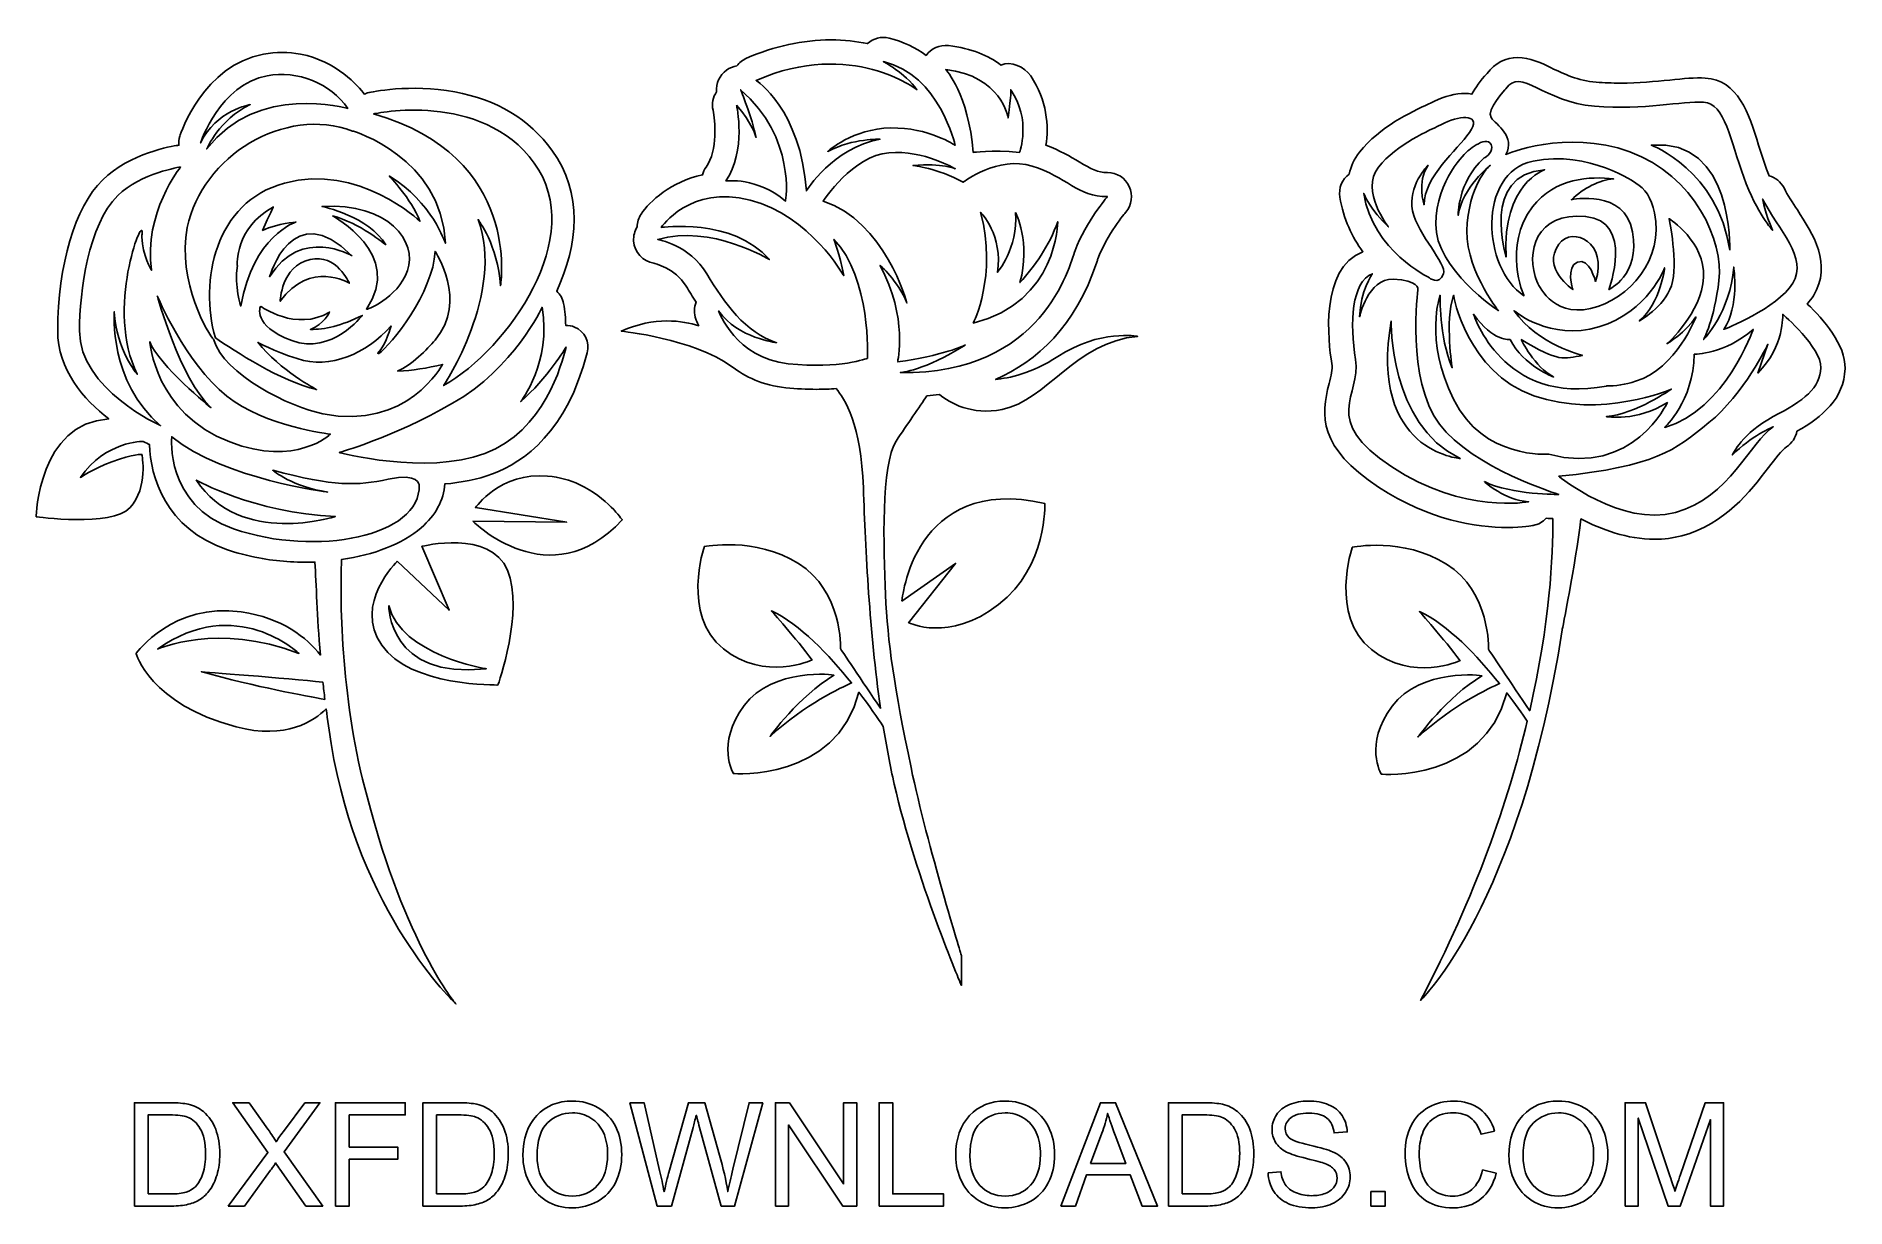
# Model space of a CAD drawing. Extents: x 65.5 to 76.1, y 41.7 to 48.5.
import ezdxf

# ---------------------------------------------------------------- set-up
doc = ezdxf.new("R2010")
doc.units = 0
doc.header["$MEASUREMENT"] = 0
doc.layers.add('LAYER_1', color=7, linetype='CONTINUOUS')

msp = doc.modelspace()

# ---------------------------------------------------------------- linework, layer by layer
at = {"layer": 'LAYER_1', "color": 250}
for points, knots in [([(70.14718, 46.46768), (70.19697, 46.41135), (70.29602, 46.25389), (70.3078, 45.88468), (70.3078, 45.88468), (70.3196, 45.51567), (70.3445, 45.03985), (70.40843, 44.59191), (70.40843, 44.59191), (70.30285, 44.7476), (70.17424, 44.94038), (70.17424, 44.94038), (70.17424, 44.94038), (70.17424, 44.94038), (70.18464, 45.28137), (69.9276, 45.44133), (69.9276, 45.44133), (69.67053, 45.60123), (69.37418, 45.54057), (69.37418, 45.54057), (69.37418, 45.54057), (69.37418, 45.54057), (69.23786, 45.13956), (69.48708, 44.94026), (69.48708, 44.94026), (69.72878, 44.74699), (70.00639, 44.87482), (70.00639, 44.87482), (70.00639, 44.87482), (69.91458, 45.00072), (69.76765, 45.16327), (69.76765, 45.16327), (69.76765, 45.16327), (69.93439, 45.08647), (70.10693, 44.90427), (70.23842, 44.74028), (70.23842, 44.74028), (70.18123, 44.71569), (69.96476, 44.61546), (69.75993, 44.4263), (69.75993, 44.4263), (69.75993, 44.4263), (69.92774, 44.66236), (70.13493, 44.78566), (70.13493, 44.78566), (70.14203, 44.7899), (69.77561, 44.83279), (69.60776, 44.60722), (69.60776, 44.60722), (69.43995, 44.38157), (69.54492, 44.20852), (69.54492, 44.20852), (69.54492, 44.20852), (69.54492, 44.20852), (70.1455, 44.16102), (70.28146, 44.68542), (70.28146, 44.68542), (70.34305, 44.60523), (70.39274, 44.53332), (70.42444, 44.48573), (70.42444, 44.48573), (70.44299, 44.36892), (70.46439, 44.25478), (70.48914, 44.14582), (70.48914, 44.14582), (70.61513, 43.59112), (70.88278, 42.96565), (70.88278, 42.96565), (70.88278, 42.96565), (70.88278, 42.96565), (70.88275, 43.14268), (70.88275, 43.14268), (70.88275, 43.14268), (70.88275, 43.14268), (70.68589, 43.77602), (70.58746, 44.24417), (70.58746, 44.24417), (70.489, 44.71233), (70.44963, 44.98377), (70.43774, 45.25917), (70.43774, 45.25917), (70.42589, 45.53455), (70.41009, 46.0224), (70.50051, 46.16011), (70.50051, 46.16011), (70.5622, 46.25401), (70.63849, 46.36434), (70.6808, 46.42506), (70.6808, 46.42506), (70.70487, 46.42706), (70.72919, 46.42965), (70.75368, 46.4329), (70.75368, 46.4329), (70.81458, 46.38406), (70.94175, 46.3096), (71.12204, 46.34515), (71.12204, 46.34515), (71.3817, 46.39634), (71.55471, 46.74259), (71.91669, 46.77412), (71.91669, 46.77412), (71.91669, 46.77412), (71.69637, 46.81735), (71.44853, 46.656), (71.44853, 46.656), (71.29447, 46.55567), (71.16167, 46.52837), (71.08325, 46.52206), (71.08325, 46.52206), (71.32751, 46.62817), (71.55264, 46.8333), (71.67736, 47.21016), (71.67736, 47.21016), (71.67987, 47.21771), (71.6818, 47.22379), (71.68345, 47.22825), (71.68345, 47.22825), (71.73647, 47.37072), (71.8462, 47.50106), (71.8472, 47.50217), (71.8472, 47.50217), (71.8831, 47.54423), (71.89123, 47.60332), (71.86808, 47.65348), (71.86808, 47.65348), (71.84496, 47.70367), (71.79473, 47.73583), (71.73944, 47.73581), (71.73944, 47.73581), (71.68146, 47.73578), (71.64659, 47.75511), (71.57331, 47.7987), (71.57331, 47.7987), (71.5226, 47.82888), (71.46107, 47.86552), (71.37939, 47.89537), (71.37939, 47.89537), (71.396, 48.00512), (71.38669, 48.16099), (71.28944, 48.30212), (71.28944, 48.30212), (71.25106, 48.35786), (71.17547, 48.39097), (71.11388, 48.36651), (71.11388, 48.36651), (71.04218, 48.42094), (70.94307, 48.46554), (70.80657, 48.48047), (70.80657, 48.48047), (70.75531, 48.48609), (70.70484, 48.46404), (70.67528, 48.42314), (70.67528, 48.42314), (70.61441, 48.46819), (70.54261, 48.5045), (70.4581, 48.52459), (70.4581, 48.52459), (70.41184, 48.53565), (70.36503, 48.52247), (70.33151, 48.49272), (70.33151, 48.49272), (70.26687, 48.50574), (70.19504, 48.51403), (70.11691, 48.51403), (70.11691, 48.51403), (69.95306, 48.51397), (69.78656, 48.47778), (69.62199, 48.40647), (69.62199, 48.40647), (69.59873, 48.39636), (69.5792, 48.38043), (69.56466, 48.36077), (69.56466, 48.36077), (69.54358, 48.35739), (69.52304, 48.34951), (69.50475, 48.33641), (69.50475, 48.33641), (69.46344, 48.30677), (69.44215, 48.25807), (69.44622, 48.20945), (69.44622, 48.20945), (69.42555, 48.17848), (69.41721, 48.13963), (69.42531, 48.10125), (69.42531, 48.10125), (69.43771, 48.04207), (69.45476, 47.86676), (69.3851, 47.76791), (69.3851, 47.76791), (69.37511, 47.75371), (69.36829, 47.73804), (69.36398, 47.72178), (69.36398, 47.72178), (69.17795, 47.6826), (69.05358, 47.56626), (69.00411, 47.49201), (69.00411, 47.49201), (68.98899, 47.46932), (68.98113, 47.44324), (68.98051, 47.41708), (68.98051, 47.41708), (68.96563, 47.39289), (68.95788, 47.36417), (68.95967, 47.33425), (68.95967, 47.33425), (68.96356, 47.26837), (69.01245, 47.21397), (69.07745, 47.20296), (69.07745, 47.20296), (69.0787, 47.20279), (69.20234, 47.1775), (69.26814, 47.06791), (69.26814, 47.06791), (69.28685, 47.03673), (69.30607, 47.00571), (69.32612, 46.97521), (69.32612, 46.97521), (69.31369, 46.9438), (69.31245, 46.90797), (69.32488, 46.87416), (69.32488, 46.87416), (69.32587, 46.87146), (69.33112, 46.85764), (69.34137, 46.83666), (69.34137, 46.83666), (69.24913, 46.86569), (69.08248, 46.89232), (68.88736, 46.80497), (68.88736, 46.80497), (68.88736, 46.80497), (69.30924, 46.7603), (69.53462, 46.59812), (69.53462, 46.59812), (69.61329, 46.53727), (69.71745, 46.48665), (69.8526, 46.47281), (69.8526, 46.47281), (69.91441, 46.46647), (69.97514, 46.46332), (70.03316, 46.46332), (70.03316, 46.46332), (70.07479, 46.46333), (70.11279, 46.46498), (70.14718, 46.46768)], [0, 0, 0, 0, 0.01612903, 0.01612903, 0.01612903, 0.01612903, 0.03225806, 0.03225806, 0.03225806, 0.03225806, 0.0483871, 0.0483871, 0.0483871, 0.0483871, 0.06451613, 0.06451613, 0.06451613, 0.06451613, 0.08064516, 0.08064516, 0.08064516, 0.08064516, 0.09677419, 0.09677419, 0.09677419, 0.09677419, 0.11290323, 0.11290323, 0.11290323, 0.11290323, 0.12903226, 0.12903226, 0.12903226, 0.12903226, 0.14516129, 0.14516129, 0.14516129, 0.14516129, 0.16129032, 0.16129032, 0.16129032, 0.16129032, 0.17741935, 0.17741935, 0.17741935, 0.17741935, 0.19354839, 0.19354839, 0.19354839, 0.19354839, 0.20967742, 0.20967742, 0.20967742, 0.20967742, 0.22580645, 0.22580645, 0.22580645, 0.22580645, 0.24193548, 0.24193548, 0.24193548, 0.24193548, 0.25806452, 0.25806452, 0.25806452, 0.25806452, 0.27419355, 0.27419355, 0.27419355, 0.27419355, 0.29032258, 0.29032258, 0.29032258, 0.29032258, 0.30645161, 0.30645161, 0.30645161, 0.30645161, 0.32258065, 0.32258065, 0.32258065, 0.32258065, 0.33870968, 0.33870968, 0.33870968, 0.33870968, 0.35483871, 0.35483871, 0.35483871, 0.35483871, 0.37096774, 0.37096774, 0.37096774, 0.37096774, 0.38709677, 0.38709677, 0.38709677, 0.38709677, 0.40322581, 0.40322581, 0.40322581, 0.40322581, 0.41935484, 0.41935484, 0.41935484, 0.41935484, 0.43548387, 0.43548387, 0.43548387, 0.43548387, 0.4516129, 0.4516129, 0.4516129, 0.4516129, 0.46774194, 0.46774194, 0.46774194, 0.46774194, 0.48387097, 0.48387097, 0.48387097, 0.48387097, 0.5, 0.5, 0.5, 0.5, 0.51612903, 0.51612903, 0.51612903, 0.51612903, 0.53225806, 0.53225806, 0.53225806, 0.53225806, 0.5483871, 0.5483871, 0.5483871, 0.5483871, 0.56451613, 0.56451613, 0.56451613, 0.56451613, 0.58064516, 0.58064516, 0.58064516, 0.58064516, 0.59677419, 0.59677419, 0.59677419, 0.59677419, 0.61290323, 0.61290323, 0.61290323, 0.61290323, 0.62903226, 0.62903226, 0.62903226, 0.62903226, 0.64516129, 0.64516129, 0.64516129, 0.64516129, 0.66129032, 0.66129032, 0.66129032, 0.66129032, 0.67741935, 0.67741935, 0.67741935, 0.67741935, 0.69354839, 0.69354839, 0.69354839, 0.69354839, 0.70967742, 0.70967742, 0.70967742, 0.70967742, 0.72580645, 0.72580645, 0.72580645, 0.72580645, 0.74193548, 0.74193548, 0.74193548, 0.74193548, 0.75806452, 0.75806452, 0.75806452, 0.75806452, 0.77419355, 0.77419355, 0.77419355, 0.77419355, 0.79032258, 0.79032258, 0.79032258, 0.79032258, 0.80645161, 0.80645161, 0.80645161, 0.80645161, 0.82258065, 0.82258065, 0.82258065, 0.82258065, 0.83870968, 0.83870968, 0.83870968, 0.83870968, 0.85483871, 0.85483871, 0.85483871, 0.85483871, 0.87096774, 0.87096774, 0.87096774, 0.87096774, 0.88709677, 0.88709677, 0.88709677, 0.88709677, 0.90322581, 0.90322581, 0.90322581, 0.90322581, 0.91935484, 0.91935484, 0.91935484, 0.91935484, 0.93548387, 0.93548387, 0.93548387, 0.93548387, 0.9516129, 0.9516129, 0.9516129, 0.9516129, 0.96774194, 0.96774194, 0.96774194, 0.96774194, 1, 1, 1, 1]), ([(68.61327, 46.82875), (68.59633, 46.83587), (68.57855, 46.83919), (68.56112, 46.83885), (68.56112, 46.83885), (68.56022, 46.87998), (68.55626, 46.92287), (68.54854, 46.96711), (68.54854, 46.96711), (68.54344, 46.99616), (68.52859, 47.02119), (68.50796, 47.03976), (68.50796, 47.03976), (68.63519, 47.31341), (68.66354, 47.6138), (68.48026, 47.86655), (68.48026, 47.86655), (68.34866, 48.04792), (68.15694, 48.16309), (67.91023, 48.20887), (67.91023, 48.20887), (67.64751, 48.25757), (67.41504, 48.20693), (67.40529, 48.20472), (67.40529, 48.20472), (67.39605, 48.20271), (67.38744, 48.19933), (67.37914, 48.19549), (67.37914, 48.19549), (67.34486, 48.24097), (67.21784, 48.39076), (67.00414, 48.43034), (67.00414, 48.43034), (66.93389, 48.44342), (66.86089, 48.44324), (66.78717, 48.43), (66.78717, 48.43), (66.43684, 48.36695), (66.30189, 47.96641), (66.29635, 47.94936), (66.29635, 47.94936), (66.29049, 47.93144), (66.28921, 47.9132), (66.29114, 47.89561), (66.29114, 47.89561), (66.28839, 47.89535), (66.2857, 47.89541), (66.28294, 47.89502), (66.28294, 47.89502), (66.2548, 47.89091), (66.00348, 47.85036), (65.84238, 47.69132), (65.84238, 47.69132), (65.68133, 47.53238), (65.58073, 47.19345), (65.57983, 46.80674), (65.57983, 46.80674), (65.57933, 46.57922), (65.73368, 46.404), (65.87932, 46.28935), (65.87932, 46.28935), (65.46765, 46.26696), (65.45367, 45.71611), (65.45367, 45.71611), (65.45367, 45.71611), (65.45367, 45.71611), (65.89551, 45.65198), (66.00417, 45.76933), (66.00417, 45.76933), (66.11279, 45.88666), (66.07407, 46.08106), (66.07407, 46.08106), (66.07407, 46.08106), (66.07407, 46.08106), (66.02673, 46.08625), (65.89709, 46.03784), (65.89709, 46.03784), (65.77985, 45.99414), (65.71361, 45.94636), (65.71361, 45.94636), (65.71361, 45.94636), (65.85876, 46.15946), (66.07916, 46.15804), (66.08162, 46.15802), (66.08162, 46.15802), (66.09764, 46.14955), (66.11055, 46.14316), (66.1193, 46.13897), (66.1193, 46.13897), (66.12161, 45.95196), (66.2149, 45.646), (66.57068, 45.52342), (66.57068, 45.52342), (66.63079, 45.5027), (66.69463, 45.48601), (66.76026, 45.47385), (66.76026, 45.47385), (66.86935, 45.45363), (66.98107, 45.44609), (67.08937, 45.45011), (67.08937, 45.45011), (67.09743, 45.31783), (67.10156, 45.13574), (67.12109, 44.90417), (67.12109, 44.90417), (67.04204, 45.00592), (66.90057, 45.12225), (66.65608, 45.15771), (66.65608, 45.15771), (66.26065, 45.215), (66.0401, 44.91443), (66.0401, 44.91443), (66.0401, 44.91443), (66.0401, 44.91443), (66.11837, 44.61719), (66.627, 44.48287), (66.627, 44.48287), (66.92237, 44.40487), (67.08623, 44.5184), (67.155, 44.58838), (67.155, 44.58838), (67.16354, 44.52318), (67.17342, 44.4552), (67.18491, 44.38437), (67.18491, 44.38437), (67.34686, 43.38605), (67.91633, 42.85733), (67.91633, 42.85733), (67.91633, 42.85733), (67.91633, 42.85733), (67.6215, 43.20196), (67.39502, 44.07405), (67.39502, 44.07405), (67.24727, 44.60896), (67.2346, 45.20126), (67.24522, 45.46418), (67.24522, 45.46418), (67.43509, 45.49179), (67.60347, 45.5564), (67.71293, 45.6511), (67.71293, 45.6511), (67.79758, 45.72431), (67.84488, 45.8126), (67.85163, 45.90824), (67.85163, 45.90824), (67.94689, 45.91628), (68.04253, 45.93408), (68.13065, 45.96694), (68.13065, 45.96694), (68.31855, 46.03708), (68.56773, 46.21737), (68.68748, 46.67825), (68.68748, 46.67825), (68.70347, 46.73981), (68.67191, 46.804), (68.61327, 46.82875)], [0, 0, 0, 0, 0.025, 0.025, 0.025, 0.025, 0.05, 0.05, 0.05, 0.05, 0.075, 0.075, 0.075, 0.075, 0.1, 0.1, 0.1, 0.1, 0.125, 0.125, 0.125, 0.125, 0.15, 0.15, 0.15, 0.15, 0.175, 0.175, 0.175, 0.175, 0.2, 0.2, 0.2, 0.2, 0.225, 0.225, 0.225, 0.225, 0.25, 0.25, 0.25, 0.25, 0.275, 0.275, 0.275, 0.275, 0.3, 0.3, 0.3, 0.3, 0.325, 0.325, 0.325, 0.325, 0.35, 0.35, 0.35, 0.35, 0.375, 0.375, 0.375, 0.375, 0.4, 0.4, 0.4, 0.4, 0.425, 0.425, 0.425, 0.425, 0.45, 0.45, 0.45, 0.45, 0.475, 0.475, 0.475, 0.475, 0.5, 0.5, 0.5, 0.5, 0.525, 0.525, 0.525, 0.525, 0.55, 0.55, 0.55, 0.55, 0.575, 0.575, 0.575, 0.575, 0.6, 0.6, 0.6, 0.6, 0.625, 0.625, 0.625, 0.625, 0.65, 0.65, 0.65, 0.65, 0.675, 0.675, 0.675, 0.675, 0.7, 0.7, 0.7, 0.7, 0.725, 0.725, 0.725, 0.725, 0.75, 0.75, 0.75, 0.75, 0.775, 0.775, 0.775, 0.775, 0.8, 0.8, 0.8, 0.8, 0.825, 0.825, 0.825, 0.825, 0.85, 0.85, 0.85, 0.85, 0.875, 0.875, 0.875, 0.875, 0.9, 0.9, 0.9, 0.9, 0.925, 0.925, 0.925, 0.925, 0.95, 0.95, 0.95, 0.95, 1, 1, 1, 1]), ([(70.62205, 48.22164), (70.62205, 48.22164), (70.62205, 48.22164), (70.62205, 48.22164), (70.62205, 48.22164), (70.55122, 48.31998), (70.42534, 48.38682), (70.42534, 48.38682), (70.42534, 48.38682), (70.75579, 48.3082), (70.84636, 47.89513), (70.84636, 47.89513), (70.84636, 47.89513), (70.84636, 47.89513), (70.69292, 48.00135), (70.46865, 47.99738), (70.46865, 47.99738), (70.24445, 47.99337), (70.09886, 47.85956), (70.09886, 47.85956), (70.09886, 47.85956), (70.24837, 47.93828), (70.40575, 47.93048), (70.40575, 47.93048), (70.40575, 47.93048), (70.13034, 47.88318), (69.97304, 47.62745), (69.97304, 47.62745), (69.97304, 47.62745), (69.94145, 48.10347), (69.67832, 48.27652), (69.67832, 48.27652), (69.67832, 48.27652), (70.24131, 48.52055), (70.62205, 48.22164), (70.62205, 48.22164)], [0, 0, 0, 0, 0.1, 0.1, 0.1, 0.1, 0.2, 0.2, 0.2, 0.2, 0.3, 0.3, 0.3, 0.3, 0.4, 0.4, 0.4, 0.4, 0.5, 0.5, 0.5, 0.5, 0.6, 0.6, 0.6, 0.6, 0.7, 0.7, 0.7, 0.7, 0.8, 0.8, 0.8, 0.8, 1, 1, 1, 1]), ([(66.80984, 48.30387), (66.98469, 48.33536), (67.18238, 48.26087), (67.28192, 48.11136), (67.28192, 48.11136), (67.28192, 48.11136), (66.75172, 48.26398), (66.45492, 47.87372), (66.45492, 47.87372), (66.45492, 47.87372), (66.52717, 48.04857), (66.70958, 48.13424), (66.70958, 48.13424), (66.70958, 48.13424), (66.5076, 48.09925), (66.41813, 47.90948), (66.41813, 47.90948), (66.41813, 47.90948), (66.53078, 48.25361), (66.80984, 48.30387)], [0, 0, 0, 0, 0.16666667, 0.16666667, 0.16666667, 0.16666667, 0.33333333, 0.33333333, 0.33333333, 0.33333333, 0.5, 0.5, 0.5, 0.5, 0.66666667, 0.66666667, 0.66666667, 0.66666667, 1, 1, 1, 1]), ([(71.15711, 48.0565), (71.15711, 48.0565), (71.15711, 48.0565), (71.15711, 48.0565), (71.15711, 48.0565), (71.17675, 48.19813), (71.17286, 48.22173), (71.17286, 48.22173), (71.17286, 48.22173), (71.29481, 48.04473), (71.22405, 47.85348), (71.22405, 47.85348), (71.22405, 47.85348), (71.05486, 47.87072), (70.95265, 47.85343), (70.95265, 47.85343), (70.95265, 47.85343), (70.92498, 48.19722), (70.79118, 48.33971), (70.79118, 48.33971), (70.79118, 48.33971), (71.11766, 48.30405), (71.15711, 48.0565), (71.15711, 48.0565)], [0, 0, 0, 0, 0.14285714, 0.14285714, 0.14285714, 0.14285714, 0.28571429, 0.28571429, 0.28571429, 0.28571429, 0.42857143, 0.42857143, 0.42857143, 0.42857143, 0.57142857, 0.57142857, 0.57142857, 0.57142857, 0.71428571, 0.71428571, 0.71428571, 0.71428571, 1, 1, 1, 1]), ([(74.35406, 45.70549), (74.35528, 45.48436), (74.33524, 45.09075), (74.21804, 44.57747), (74.21804, 44.57747), (74.11117, 44.73491), (73.97668, 44.93664), (73.97668, 44.93664), (73.97668, 44.93664), (73.97668, 44.93664), (73.98722, 45.27762), (73.73014, 45.43757), (73.73014, 45.43757), (73.47314, 45.59758), (73.17679, 45.53691), (73.17679, 45.53691), (73.17679, 45.53691), (73.17679, 45.53691), (73.04037, 45.13592), (73.28952, 44.93664), (73.28952, 44.93664), (73.53123, 44.74332), (73.80883, 44.87104), (73.80883, 44.87104), (73.80883, 44.87104), (73.71705, 44.99694), (73.57022, 45.15959), (73.57022, 45.15959), (73.57022, 45.15959), (73.7369, 45.08276), (73.90936, 44.90051), (74.04082, 44.73648), (74.04082, 44.73648), (73.98426, 44.71217), (73.76763, 44.61211), (73.5623, 44.42256), (73.5623, 44.42256), (73.5623, 44.42256), (73.73014, 44.6586), (73.93733, 44.78192), (73.93733, 44.78192), (73.9445, 44.78615), (73.57808, 44.82911), (73.41016, 44.60353), (73.41016, 44.60353), (73.24232, 44.37798), (73.34726, 44.20488), (73.34726, 44.20488), (73.34726, 44.20488), (73.34726, 44.20488), (73.94746, 44.15751), (74.08361, 44.68187), (74.08361, 44.68187), (74.13191, 44.619), (74.17298, 44.56112), (74.20371, 44.51614), (74.20371, 44.51614), (74.09229, 44.05044), (73.90151, 43.4917), (73.57739, 42.87728), (73.57739, 42.87728), (73.57739, 42.87728), (74.15844, 43.43411), (74.40828, 45.05127), (74.40828, 45.05127), (74.40828, 45.05127), (74.48509, 45.43096), (74.51881, 45.70271), (74.51881, 45.70271), (74.63732, 45.64139), (74.79148, 45.5833), (74.9506, 45.58328), (74.9506, 45.58328), (74.9506, 45.58328), (74.9506, 45.58328), (74.95067, 45.58328), (74.95067, 45.58328), (75.00586, 45.58328), (75.05954, 45.59024), (75.11004, 45.60395), (75.11004, 45.60395), (75.36629, 45.67356), (75.51229, 45.8645), (75.61881, 46.00391), (75.61881, 46.00391), (75.65657, 46.05324), (75.69929, 46.10914), (75.72423, 46.1253), (75.72423, 46.1253), (75.75786, 46.14705), (75.77936, 46.18081), (75.78638, 46.21754), (75.78638, 46.21754), (75.93404, 46.30162), (76.0622, 46.40602), (76.06819, 46.5857), (76.06819, 46.5857), (76.07281, 46.72442), (75.94059, 46.87514), (75.84695, 46.96404), (75.84695, 46.96404), (75.86011, 46.97984), (75.87237, 46.99598), (75.88257, 47.01277), (75.88257, 47.01277), (75.99509, 47.19867), (75.8805, 47.3747), (75.78845, 47.51612), (75.78845, 47.51612), (75.76068, 47.55879), (75.73195, 47.60288), (75.71018, 47.64509), (75.71018, 47.64509), (75.69151, 47.68115), (75.65926, 47.7062), (75.62247, 47.71648), (75.62247, 47.71648), (75.61737, 47.72913), (75.61234, 47.74234), (75.60731, 47.7561), (75.60731, 47.7561), (75.59029, 47.8028), (75.57541, 47.85048), (75.56101, 47.8966), (75.56101, 47.8966), (75.50244, 48.0839), (75.44187, 48.27757), (75.24736, 48.2897), (75.24736, 48.2897), (75.18962, 48.29333), (75.12038, 48.2867), (75.03935, 48.27855), (75.03935, 48.27855), (74.95474, 48.27006), (74.85883, 48.26043), (74.74858, 48.26043), (74.74858, 48.26043), (74.70132, 48.26043), (74.65426, 48.26227), (74.60878, 48.26593), (74.60878, 48.26593), (74.50088, 48.27452), (74.41778, 48.31447), (74.34447, 48.34971), (74.34447, 48.34971), (74.27915, 48.38108), (74.21742, 48.41072), (74.14872, 48.41072), (74.14872, 48.41072), (74.07693, 48.41072), (74.01312, 48.37755), (73.96779, 48.31695), (73.96779, 48.31695), (73.92707, 48.27264), (73.89847, 48.23256), (73.8789, 48.19625), (73.8789, 48.19625), (73.86636, 48.19835), (73.85286, 48.19966), (73.83811, 48.19966), (73.83811, 48.19966), (73.78416, 48.19966), (73.71864, 48.18304), (73.65828, 48.15406), (73.65828, 48.15406), (73.64843, 48.14934), (73.63775, 48.14433), (73.62638, 48.13899), (73.62638, 48.13899), (73.51882, 48.08866), (73.33885, 48.00437), (73.21951, 47.8552), (73.21951, 47.8552), (73.18699, 47.81462), (73.16777, 47.77102), (73.1584, 47.72654), (73.1584, 47.72654), (73.1174, 47.69571), (73.09508, 47.64384), (73.10376, 47.59053), (73.10376, 47.59053), (73.12464, 47.46229), (73.17686, 47.35664), (73.23881, 47.27119), (73.23881, 47.27119), (72.98518, 47.1713), (73.03499, 46.74416), (73.05663, 46.61435), (73.05663, 46.61435), (73.06228, 46.5805), (73.0527, 46.5436), (73.04058, 46.49687), (73.04058, 46.49687), (72.992, 46.30951), (72.97767, 46.12209), (73.331, 45.88981), (73.331, 45.88981), (73.62886, 45.69397), (73.90688, 45.65287), (74.08761, 45.65287), (74.08761, 45.65287), (74.17677, 45.65287), (74.23278, 45.66345), (74.23885, 45.66464), (74.23885, 45.66464), (74.26889, 45.67058), (74.295, 45.68574), (74.31464, 45.70674), (74.31464, 45.70674), (74.32934, 45.70611), (74.34259, 45.70572), (74.35406, 45.70549)], [0, 0, 0, 0, 0.01851852, 0.01851852, 0.01851852, 0.01851852, 0.03703704, 0.03703704, 0.03703704, 0.03703704, 0.05555556, 0.05555556, 0.05555556, 0.05555556, 0.07407407, 0.07407407, 0.07407407, 0.07407407, 0.09259259, 0.09259259, 0.09259259, 0.09259259, 0.11111111, 0.11111111, 0.11111111, 0.11111111, 0.12962963, 0.12962963, 0.12962963, 0.12962963, 0.14814815, 0.14814815, 0.14814815, 0.14814815, 0.16666667, 0.16666667, 0.16666667, 0.16666667, 0.18518519, 0.18518519, 0.18518519, 0.18518519, 0.2037037, 0.2037037, 0.2037037, 0.2037037, 0.22222222, 0.22222222, 0.22222222, 0.22222222, 0.24074074, 0.24074074, 0.24074074, 0.24074074, 0.25925926, 0.25925926, 0.25925926, 0.25925926, 0.27777778, 0.27777778, 0.27777778, 0.27777778, 0.2962963, 0.2962963, 0.2962963, 0.2962963, 0.31481481, 0.31481481, 0.31481481, 0.31481481, 0.33333333, 0.33333333, 0.33333333, 0.33333333, 0.35185185, 0.35185185, 0.35185185, 0.35185185, 0.37037037, 0.37037037, 0.37037037, 0.37037037, 0.38888889, 0.38888889, 0.38888889, 0.38888889, 0.40740741, 0.40740741, 0.40740741, 0.40740741, 0.42592593, 0.42592593, 0.42592593, 0.42592593, 0.44444444, 0.44444444, 0.44444444, 0.44444444, 0.46296296, 0.46296296, 0.46296296, 0.46296296, 0.48148148, 0.48148148, 0.48148148, 0.48148148, 0.5, 0.5, 0.5, 0.5, 0.51851852, 0.51851852, 0.51851852, 0.51851852, 0.53703704, 0.53703704, 0.53703704, 0.53703704, 0.55555556, 0.55555556, 0.55555556, 0.55555556, 0.57407407, 0.57407407, 0.57407407, 0.57407407, 0.59259259, 0.59259259, 0.59259259, 0.59259259, 0.61111111, 0.61111111, 0.61111111, 0.61111111, 0.62962963, 0.62962963, 0.62962963, 0.62962963, 0.64814815, 0.64814815, 0.64814815, 0.64814815, 0.66666667, 0.66666667, 0.66666667, 0.66666667, 0.68518519, 0.68518519, 0.68518519, 0.68518519, 0.7037037, 0.7037037, 0.7037037, 0.7037037, 0.72222222, 0.72222222, 0.72222222, 0.72222222, 0.74074074, 0.74074074, 0.74074074, 0.74074074, 0.75925926, 0.75925926, 0.75925926, 0.75925926, 0.77777778, 0.77777778, 0.77777778, 0.77777778, 0.7962963, 0.7962963, 0.7962963, 0.7962963, 0.81481481, 0.81481481, 0.81481481, 0.81481481, 0.83333333, 0.83333333, 0.83333333, 0.83333333, 0.85185185, 0.85185185, 0.85185185, 0.85185185, 0.87037037, 0.87037037, 0.87037037, 0.87037037, 0.88888889, 0.88888889, 0.88888889, 0.88888889, 0.90740741, 0.90740741, 0.90740741, 0.90740741, 0.92592593, 0.92592593, 0.92592593, 0.92592593, 0.94444444, 0.94444444, 0.94444444, 0.94444444, 0.96296296, 0.96296296, 0.96296296, 0.96296296, 1, 1, 1, 1]), ([(74.07755, 48.22703), (74.07755, 48.22703), (74.07755, 48.22703), (74.07755, 48.22703), (74.07755, 48.22703), (74.16561, 48.35641), (74.30182, 48.14834), (74.59748, 48.12473), (74.59748, 48.12473), (74.89314, 48.10113), (75.11225, 48.1562), (75.23854, 48.14834), (75.23854, 48.14834), (75.36477, 48.14047), (75.3955, 47.92409), (75.47419, 47.70772), (75.47419, 47.70772), (75.55288, 47.49133), (75.64335, 47.39692), (75.64335, 47.39692), (75.64335, 47.39692), (75.60007, 47.49133), (75.58436, 47.58008), (75.58436, 47.58008), (75.58436, 47.58008), (75.67876, 47.39735), (75.85191, 47.23562), (75.76137, 47.08612), (75.76137, 47.08612), (75.6709, 46.93662), (75.35616, 46.81466), (75.35616, 46.81466), (75.35616, 46.81466), (75.44966, 46.94971), (75.41521, 47.18053), (75.41521, 47.18053), (75.41521, 47.18053), (75.3955, 46.91695), (75.23854, 46.75565), (75.23854, 46.75565), (75.23854, 46.75565), (75.23854, 46.75565), (75.30111, 46.87368), (75.32867, 47.1021), (75.32867, 47.1021), (75.35616, 47.33053), (75.18701, 47.71951), (74.80543, 47.85709), (74.80543, 47.85709), (74.42378, 47.99469), (74.07755, 47.84147), (74.07755, 47.84147), (74.07755, 47.84147), (74.1366, 47.9477), (74.02249, 48.01457), (73.99101, 48.05803), (73.99101, 48.05803), (73.95952, 48.10147), (74.07755, 48.22703), (74.07755, 48.22703)], [0, 0, 0, 0, 0.0625, 0.0625, 0.0625, 0.0625, 0.125, 0.125, 0.125, 0.125, 0.1875, 0.1875, 0.1875, 0.1875, 0.25, 0.25, 0.25, 0.25, 0.3125, 0.3125, 0.3125, 0.3125, 0.375, 0.375, 0.375, 0.375, 0.4375, 0.4375, 0.4375, 0.4375, 0.5, 0.5, 0.5, 0.5, 0.5625, 0.5625, 0.5625, 0.5625, 0.625, 0.625, 0.625, 0.625, 0.6875, 0.6875, 0.6875, 0.6875, 0.75, 0.75, 0.75, 0.75, 0.8125, 0.8125, 0.8125, 0.8125, 0.875, 0.875, 0.875, 0.875, 1, 1, 1, 1]), ([(68.37649, 47.79129), (68.68881, 47.36066), (68.22643, 46.70403), (67.84433, 46.48514), (67.84433, 46.48514), (67.84433, 46.48514), (68.20658, 47.03122), (68.04697, 47.45905), (68.04697, 47.45905), (68.04697, 47.45905), (68.16352, 47.30653), (68.17806, 47.07244), (68.17806, 47.07244), (68.17806, 47.07244), (68.3089, 47.83045), (67.43319, 48.07968), (67.43319, 48.07968), (67.43319, 48.07968), (68.06509, 48.22064), (68.37649, 47.79129)], [0, 0, 0, 0, 0.16666667, 0.16666667, 0.16666667, 0.16666667, 0.33333333, 0.33333333, 0.33333333, 0.33333333, 0.5, 0.5, 0.5, 0.5, 0.66666667, 0.66666667, 0.66666667, 0.66666667, 1, 1, 1, 1]), ([(69.56377, 48.13091), (69.56377, 48.13091), (69.56377, 48.13091), (69.56377, 48.13091), (69.56377, 48.13091), (69.6543, 48.02865), (69.67838, 47.94212), (69.67838, 47.94212), (69.67838, 47.94212), (69.65523, 48.05621), (69.58736, 48.22143), (69.58736, 48.22143), (69.58736, 48.22143), (69.91396, 47.93821), (69.85109, 47.5684), (69.85109, 47.5684), (69.85109, 47.5684), (69.68582, 47.71001), (69.50093, 47.68634), (69.50093, 47.68634), (69.50093, 47.68634), (69.62285, 47.85949), (69.56377, 48.13091), (69.56377, 48.13091)], [0, 0, 0, 0, 0.14285714, 0.14285714, 0.14285714, 0.14285714, 0.28571429, 0.28571429, 0.28571429, 0.28571429, 0.42857143, 0.42857143, 0.42857143, 0.42857143, 0.57142857, 0.57142857, 0.57142857, 0.57142857, 0.71428571, 0.71428571, 0.71428571, 0.71428571, 1, 1, 1, 1]), ([(66.50492, 46.76612), (66.61592, 46.69033), (66.89066, 46.509), (67.0994, 46.46178), (67.0994, 46.46178), (67.0994, 46.46178), (66.8837, 46.57419), (66.75502, 46.73923), (66.75502, 46.73923), (66.75502, 46.73923), (66.84126, 46.68962), (66.98571, 46.64339), (66.98571, 46.64339), (67.17987, 46.58007), (67.38775, 46.66926), (67.53579, 46.83532), (67.53579, 46.83532), (67.53579, 46.83532), (67.50926, 46.72748), (67.45775, 46.67476), (67.45775, 46.67476), (67.45993, 46.67465), (67.4621, 46.6746), (67.46427, 46.67439), (67.46427, 46.67439), (67.53331, 46.71952), (67.78559, 47.03534), (67.7941, 47.27298), (67.7941, 47.27298), (67.7941, 47.27298), (67.99147, 46.98349), (67.7941, 46.7521), (67.7941, 46.7521), (67.75128, 46.70188), (67.65068, 46.59834), (67.57603, 46.57266), (67.57603, 46.57266), (67.5763, 46.57149), (67.57644, 46.57027), (67.57665, 46.56908), (67.57665, 46.56908), (67.66046, 46.57456), (67.74801, 46.58703), (67.83833, 46.60954), (67.83833, 46.60954), (67.83833, 46.60954), (67.63208, 46.21983), (67.13657, 46.31971), (67.13657, 46.31971), (66.94172, 46.35896), (66.5539, 46.54989), (66.49403, 46.75716), (66.49403, 46.75716), (66.47104, 46.77285), (66.27651, 47.09713), (66.34058, 47.41313), (66.34058, 47.41313), (66.34058, 47.41313), (66.34058, 47.41313), (66.34058, 47.41313), (66.34058, 47.41313), (66.42547, 47.83212), (66.9114, 48.12936), (67.31079, 47.97927), (67.31079, 47.97927), (67.31079, 47.97927), (67.83303, 47.82817), (67.85484, 47.32092), (67.85484, 47.32092), (67.85484, 47.32092), (67.77674, 47.56347), (67.52604, 47.71492), (67.52604, 47.71492), (67.52604, 47.71492), (67.65364, 47.58295), (67.70504, 47.45018), (67.70504, 47.45018), (67.70504, 47.45018), (67.34483, 47.79196), (66.91016, 47.67346), (66.91016, 47.67346), (66.50329, 47.56252), (66.40897, 47.09752), (66.50492, 46.76612)], [0, 0, 0, 0, 0.04545455, 0.04545455, 0.04545455, 0.04545455, 0.09090909, 0.09090909, 0.09090909, 0.09090909, 0.13636364, 0.13636364, 0.13636364, 0.13636364, 0.18181818, 0.18181818, 0.18181818, 0.18181818, 0.22727273, 0.22727273, 0.22727273, 0.22727273, 0.27272727, 0.27272727, 0.27272727, 0.27272727, 0.31818182, 0.31818182, 0.31818182, 0.31818182, 0.36363636, 0.36363636, 0.36363636, 0.36363636, 0.40909091, 0.40909091, 0.40909091, 0.40909091, 0.45454545, 0.45454545, 0.45454545, 0.45454545, 0.5, 0.5, 0.5, 0.5, 0.54545455, 0.54545455, 0.54545455, 0.54545455, 0.59090909, 0.59090909, 0.59090909, 0.59090909, 0.63636364, 0.63636364, 0.63636364, 0.63636364, 0.68181818, 0.68181818, 0.68181818, 0.68181818, 0.72727273, 0.72727273, 0.72727273, 0.72727273, 0.77272727, 0.77272727, 0.77272727, 0.77272727, 0.81818182, 0.81818182, 0.81818182, 0.81818182, 0.86363636, 0.86363636, 0.86363636, 0.86363636, 0.90909091, 0.90909091, 0.90909091, 0.90909091, 1, 1, 1, 1]), ([(73.38908, 47.41659), (73.38908, 47.41659), (73.38908, 47.41659), (73.38908, 47.41659), (73.38908, 47.41659), (73.38908, 47.41659), (73.21992, 47.62903), (73.3301, 47.76673), (73.3301, 47.76673), (73.44027, 47.90441), (73.62121, 47.97917), (73.71954, 48.02639), (73.71954, 48.02639), (73.81793, 48.07359), (73.93988, 48.07753), (73.86512, 47.9713), (73.86512, 47.9713), (73.79037, 47.86509), (73.60157, 47.71559), (73.59758, 47.54642), (73.59758, 47.54642), (73.59758, 47.54642), (73.55431, 47.68017), (73.62121, 47.77853), (73.62121, 47.77853), (73.62121, 47.77853), (73.49925, 47.65263), (73.53074, 47.511), (73.53074, 47.511), (73.56223, 47.36937), (73.73235, 47.19989), (73.71168, 47.14119), (73.71168, 47.14119), (73.68612, 47.06841), (73.62679, 47.11957), (73.62679, 47.11957), (73.62679, 47.11957), (73.62679, 47.11957), (73.29861, 47.27496), (73.24356, 47.61329), (73.24356, 47.61329), (73.24356, 47.61329), (73.28683, 47.511), (73.38908, 47.41659)], [0, 0, 0, 0, 0.08333333, 0.08333333, 0.08333333, 0.08333333, 0.16666667, 0.16666667, 0.16666667, 0.16666667, 0.25, 0.25, 0.25, 0.25, 0.33333333, 0.33333333, 0.33333333, 0.33333333, 0.41666667, 0.41666667, 0.41666667, 0.41666667, 0.5, 0.5, 0.5, 0.5, 0.58333333, 0.58333333, 0.58333333, 0.58333333, 0.66666667, 0.66666667, 0.66666667, 0.66666667, 0.75, 0.75, 0.75, 0.75, 0.83333333, 0.83333333, 0.83333333, 0.83333333, 1, 1, 1, 1]), ([(73.99493, 47.88474), (73.99493, 47.88474), (73.99493, 47.88474), (73.99493, 47.88474), (73.99493, 47.88474), (74.00086, 47.84738), (73.94774, 47.81984), (73.94774, 47.81984), (73.94774, 47.81984), (73.79236, 47.67426), (73.79822, 47.48347), (73.79822, 47.48347), (73.79822, 47.48347), (73.82185, 47.6487), (73.98708, 47.77853), (73.98708, 47.77853), (73.98708, 47.77853), (73.98708, 47.77853), (73.87691, 47.69197), (73.85031, 47.44019), (73.85031, 47.44019), (73.82371, 47.1884), (74.03428, 46.92482), (74.03428, 46.92482), (74.03428, 46.92482), (74.03428, 46.92482), (73.66448, 47.16873), (73.66634, 47.43232), (73.66634, 47.43232), (73.6682, 47.69592), (73.84941, 47.85722), (73.84941, 47.85722), (73.84941, 47.85722), (73.84941, 47.85722), (73.98067, 47.97516), (73.99493, 47.88474)], [0, 0, 0, 0, 0.1, 0.1, 0.1, 0.1, 0.2, 0.2, 0.2, 0.2, 0.3, 0.3, 0.3, 0.3, 0.4, 0.4, 0.4, 0.4, 0.5, 0.5, 0.5, 0.5, 0.6, 0.6, 0.6, 0.6, 0.7, 0.7, 0.7, 0.7, 0.8, 0.8, 0.8, 0.8, 1, 1, 1, 1]), ([(75.39157, 47.2807), (75.39157, 47.2807), (75.41555, 47.93775), (74.93131, 47.89656), (74.93131, 47.89656), (74.93131, 47.89656), (75.32467, 47.74671), (75.39157, 47.2807)], [0, 0, 0, 0, 0.33333333, 0.33333333, 0.33333333, 0.33333333, 1, 1, 1, 1]), ([(71.55071, 47.27762), (71.55071, 47.27762), (71.55071, 47.27762), (71.55071, 47.27762), (71.55071, 47.27762), (71.51713, 47.1872), (71.36199, 46.54977), (70.52404, 46.5614), (70.52404, 46.5614), (70.52404, 46.5614), (70.66567, 46.57321), (70.90562, 46.72278), (70.90562, 46.72278), (70.90562, 46.72278), (70.76792, 46.65979), (70.5083, 46.62434), (70.5083, 46.62434), (70.5083, 46.62434), (70.5712, 46.884), (70.40589, 47.19082), (70.40589, 47.19082), (70.40589, 47.19082), (70.50816, 47.10431), (70.56328, 46.97057), (70.56328, 46.97057), (70.56328, 46.97057), (70.43337, 47.45051), (70.0714, 47.56843), (70.0714, 47.56843), (70.0714, 47.56843), (70.24841, 47.83601), (70.4569, 47.85178), (70.4569, 47.85178), (70.66539, 47.86759), (70.8464, 47.75743), (70.8464, 47.75743), (70.8464, 47.75743), (70.8464, 47.75743), (70.77557, 47.79283), (70.59852, 47.77705), (70.59852, 47.77705), (70.59852, 47.77705), (70.74408, 47.76138), (70.89363, 47.67874), (70.89363, 47.67874), (70.89363, 47.67874), (71.0982, 47.83619), (71.29881, 47.77328), (71.29881, 47.77328), (71.49945, 47.71039), (71.56639, 47.59413), (71.73947, 47.59417), (71.73947, 47.59417), (71.73947, 47.59417), (71.61362, 47.44682), (71.55071, 47.27762)], [0, 0, 0, 0, 0.06666667, 0.06666667, 0.06666667, 0.06666667, 0.13333333, 0.13333333, 0.13333333, 0.13333333, 0.2, 0.2, 0.2, 0.2, 0.26666667, 0.26666667, 0.26666667, 0.26666667, 0.33333333, 0.33333333, 0.33333333, 0.33333333, 0.4, 0.4, 0.4, 0.4, 0.46666667, 0.46666667, 0.46666667, 0.46666667, 0.53333333, 0.53333333, 0.53333333, 0.53333333, 0.6, 0.6, 0.6, 0.6, 0.66666667, 0.66666667, 0.66666667, 0.66666667, 0.73333333, 0.73333333, 0.73333333, 0.73333333, 0.8, 0.8, 0.8, 0.8, 0.86666667, 0.86666667, 0.86666667, 0.86666667, 1, 1, 1, 1]), ([(74.95095, 47.49893), (74.95095, 47.49893), (74.95095, 47.49893), (74.95095, 47.49893), (74.95095, 47.49893), (75.00607, 47.22878), (74.80543, 46.99012), (74.57461, 46.93767), (74.57461, 46.93767), (74.34379, 46.88522), (74.26248, 47.09241), (74.26248, 47.09241), (74.26248, 47.09241), (74.18772, 47.26943), (74.25856, 47.50549), (74.54574, 47.47795), (74.54574, 47.47795), (74.83292, 47.4504), (74.6823, 47.04912), (74.6823, 47.04912), (74.6823, 47.04912), (74.6823, 47.04912), (74.86661, 47.13211), (74.82114, 47.38746), (74.82114, 47.38746), (74.77566, 47.64281), (74.46312, 47.5763), (74.46312, 47.5763), (74.46312, 47.5763), (74.53602, 47.64581), (74.62642, 47.69097), (74.71014, 47.69852), (74.71014, 47.69852), (74.57454, 47.71414), (74.36542, 47.70441), (74.23478, 47.53462), (74.23478, 47.53462), (74.05633, 47.30276), (74.18386, 47.01294), (74.18386, 47.01294), (74.18386, 47.01294), (73.93968, 47.1718), (73.90832, 47.73348), (74.23733, 47.80216), (74.23733, 47.80216), (74.56627, 47.87084), (74.84236, 47.67209), (74.84236, 47.67209), (74.84236, 47.67209), (74.84236, 47.67209), (74.84153, 47.67233), (74.84043, 47.6727), (74.84043, 47.6727), (74.89238, 47.64286), (74.93296, 47.58728), (74.95095, 47.49893)], [0, 0, 0, 0, 0.06666667, 0.06666667, 0.06666667, 0.06666667, 0.13333333, 0.13333333, 0.13333333, 0.13333333, 0.2, 0.2, 0.2, 0.2, 0.26666667, 0.26666667, 0.26666667, 0.26666667, 0.33333333, 0.33333333, 0.33333333, 0.33333333, 0.4, 0.4, 0.4, 0.4, 0.46666667, 0.46666667, 0.46666667, 0.46666667, 0.53333333, 0.53333333, 0.53333333, 0.53333333, 0.6, 0.6, 0.6, 0.6, 0.66666667, 0.66666667, 0.66666667, 0.66666667, 0.73333333, 0.73333333, 0.73333333, 0.73333333, 0.8, 0.8, 0.8, 0.8, 0.86666667, 0.86666667, 0.86666667, 0.86666667, 1, 1, 1, 1]), ([(65.70799, 46.80643), (65.70852, 47.03758), (65.759, 47.42896), (65.93237, 47.60013), (65.93237, 47.60013), (66.06828, 47.73419), (66.30141, 47.76821), (66.30141, 47.76821), (66.30141, 47.76821), (66.30141, 47.76821), (66.08244, 47.49846), (66.13105, 47.16191), (66.13105, 47.16191), (66.13105, 47.16191), (66.07551, 47.24945), (66.07441, 47.35757), (66.07441, 47.35757), (66.07438, 47.365), (66.07452, 47.37254), (66.07503, 47.38016), (66.07503, 47.38016), (66.08244, 47.49846), (65.85647, 46.93047), (66.04689, 46.55161), (66.04689, 46.55161), (66.04689, 46.55161), (65.92369, 46.6942), (65.91215, 46.91841), (65.91215, 46.91841), (65.91215, 46.91841), (65.87887, 46.50464), (66.1841, 46.25017), (66.1841, 46.25017), (66.1841, 46.25017), (65.70717, 46.46362), (65.70799, 46.80643)], [0, 0, 0, 0, 0.1, 0.1, 0.1, 0.1, 0.2, 0.2, 0.2, 0.2, 0.3, 0.3, 0.3, 0.3, 0.4, 0.4, 0.4, 0.4, 0.5, 0.5, 0.5, 0.5, 0.6, 0.6, 0.6, 0.6, 0.7, 0.7, 0.7, 0.7, 0.8, 0.8, 0.8, 0.8, 1, 1, 1, 1]), ([(74.0801, 47.2396), (74.05371, 47.66863), (74.30617, 47.75223), (74.30617, 47.75223), (74.30617, 47.75223), (73.92734, 47.72318), (74.0801, 47.2396), (74.0801, 47.2396)], [0, 0, 0, 0, 0.33333333, 0.33333333, 0.33333333, 0.33333333, 1, 1, 1, 1]), ([(66.82369, 47.12406), (66.82369, 47.12406), (66.82369, 47.12406), (66.82369, 47.12406), (66.82369, 47.12406), (66.82369, 47.12406), (66.95625, 47.59985), (67.30672, 47.2469), (67.30672, 47.2469), (67.30672, 47.2469), (67.00941, 47.42325), (66.82369, 47.12406)], [0, 0, 0, 0, 0.25, 0.25, 0.25, 0.25, 0.5, 0.5, 0.5, 0.5, 1, 1, 1, 1]), ([(70.33126, 46.64527), (70.33126, 46.64527), (70.33126, 46.64527), (70.33126, 46.64527), (70.33126, 46.64527), (70.33126, 46.64527), (70.17389, 46.58231), (69.867, 46.61371), (69.867, 46.61371), (69.56011, 46.64511), (69.4578, 46.9231), (69.4578, 46.9231), (69.4578, 46.9231), (69.57321, 46.76312), (69.79883, 46.73693), (69.79883, 46.73693), (69.79883, 46.73693), (69.61517, 46.79456), (69.49187, 46.97033), (69.38955, 47.14076), (69.38955, 47.14076), (69.28723, 47.31127), (69.10102, 47.34266), (69.10102, 47.34266), (69.10102, 47.34266), (69.41315, 47.43449), (69.75672, 47.22477), (69.75672, 47.22477), (69.75672, 47.22477), (69.53638, 47.47385), (69.122, 47.41346), (69.122, 47.41346), (69.122, 47.41346), (69.122, 47.41346), (69.28981, 47.66528), (69.6439, 47.5736), (69.6439, 47.5736), (69.99799, 47.48189), (70.19215, 47.13043), (70.19215, 47.13043), (70.19215, 47.13043), (70.16852, 47.26155), (70.13441, 47.34285), (70.13441, 47.34285), (70.13441, 47.34285), (70.35476, 47.11738), (70.33126, 46.64527), (70.33126, 46.64527)], [0, 0, 0, 0, 0.07692308, 0.07692308, 0.07692308, 0.07692308, 0.15384615, 0.15384615, 0.15384615, 0.15384615, 0.23076923, 0.23076923, 0.23076923, 0.23076923, 0.30769231, 0.30769231, 0.30769231, 0.30769231, 0.38461538, 0.38461538, 0.38461538, 0.38461538, 0.46153846, 0.46153846, 0.46153846, 0.46153846, 0.53846154, 0.53846154, 0.53846154, 0.53846154, 0.61538462, 0.61538462, 0.61538462, 0.61538462, 0.69230769, 0.69230769, 0.69230769, 0.69230769, 0.76923077, 0.76923077, 0.76923077, 0.76923077, 0.84615385, 0.84615385, 0.84615385, 0.84615385, 1, 1, 1, 1]), ([(66.63327, 47.18999), (66.63327, 47.18999), (66.63327, 47.18999), (66.63327, 47.18999), (66.63327, 47.18999), (66.63327, 47.18999), (66.61777, 47.4127), (66.84542, 47.53338), (66.84542, 47.53338), (66.84542, 47.53338), (66.82431, 47.49302), (66.78259, 47.39616), (66.78259, 47.39616), (66.87426, 47.43803), (66.97758, 47.44496), (66.97758, 47.44496), (66.97758, 47.44496), (66.97758, 47.44496), (66.72602, 47.36365), (66.6545, 46.95214), (66.6545, 46.95214), (66.6545, 46.95214), (66.61688, 47.06522), (66.63407, 47.19095), (66.63407, 47.19095), (66.63407, 47.19095), (66.63327, 47.18999), (66.63327, 47.18999)], [0, 0, 0, 0, 0.125, 0.125, 0.125, 0.125, 0.25, 0.25, 0.25, 0.25, 0.375, 0.375, 0.375, 0.375, 0.5, 0.5, 0.5, 0.5, 0.625, 0.625, 0.625, 0.625, 0.75, 0.75, 0.75, 0.75, 1, 1, 1, 1]), ([(67.19266, 47.48154), (67.19266, 47.48154), (67.19266, 47.48154), (67.19266, 47.48154), (67.19266, 47.48154), (67.3482, 47.44184), (67.50502, 47.31141), (67.50502, 47.31141), (67.50502, 47.31141), (67.40914, 47.4776), (67.13044, 47.53653), (67.13044, 47.53653), (67.13044, 47.53653), (67.52245, 47.56159), (67.69261, 47.32733), (67.63283, 47.161), (67.63283, 47.161), (67.57303, 46.9947), (67.38524, 46.9249), (67.39168, 46.93421), (67.39168, 46.93421), (67.61406, 47.25498), (67.19266, 47.48154), (67.19266, 47.48154)], [0, 0, 0, 0, 0.14285714, 0.14285714, 0.14285714, 0.14285714, 0.28571429, 0.28571429, 0.28571429, 0.28571429, 0.42857143, 0.42857143, 0.42857143, 0.42857143, 0.57142857, 0.57142857, 0.57142857, 0.57142857, 0.71428571, 0.71428571, 0.71428571, 0.71428571, 1, 1, 1, 1]), ([(71.20052, 47.50181), (71.2163, 47.28933), (71.09438, 47.14967), (71.09438, 47.14967), (71.09438, 47.14967), (71.12886, 47.36734), (70.99595, 47.50175), (70.99595, 47.50175), (70.99595, 47.50175), (71.09441, 47.12803), (70.95282, 46.85263), (70.95282, 46.85263), (70.95282, 46.85263), (71.4485, 46.97467), (71.44839, 47.44677), (71.44839, 47.44677), (71.44839, 47.44677), (71.39861, 47.30618), (71.31276, 47.18529), (71.22639, 47.08988), (71.22639, 47.08988), (71.29106, 47.3248), (71.20052, 47.50181), (71.20052, 47.50181)], [0, 0, 0, 0, 0.14285714, 0.14285714, 0.14285714, 0.14285714, 0.28571429, 0.28571429, 0.28571429, 0.28571429, 0.42857143, 0.42857143, 0.42857143, 0.42857143, 0.57142857, 0.57142857, 0.57142857, 0.57142857, 0.71428571, 0.71428571, 0.71428571, 0.71428571, 1, 1, 1, 1]), ([(74.10318, 46.75565), (74.10318, 46.75565), (74.10318, 46.75565), (74.10318, 46.75565), (74.10318, 46.75565), (74.18186, 46.60091), (74.35784, 46.53637), (74.35784, 46.53637), (74.35784, 46.53637), (74.24767, 46.59144), (74.16809, 46.75565), (74.16809, 46.75565), (74.16809, 46.75565), (74.38836, 46.61993), (74.41896, 46.64353), (74.52741, 46.66253), (74.52741, 46.66253), (74.52741, 46.66253), (74.2651, 46.72287), (74.12612, 46.92482), (74.12612, 46.92482), (74.12612, 46.92482), (74.33593, 46.74385), (74.62442, 46.83039), (74.62442, 46.83039), (74.91292, 46.91695), (75.01, 47.1766), (75.01, 47.1766), (75.01, 47.1766), (75.01, 47.1766), (74.98636, 46.96941), (74.86048, 46.86449), (74.86048, 46.86449), (74.86048, 46.86449), (75.00738, 46.9458), (75.04934, 47.07168), (75.04934, 47.07168), (75.0913, 47.19758), (75.03618, 47.4651), (75.03618, 47.4651), (75.03618, 47.4651), (75.03618, 47.4651), (75.2486, 47.32915), (75.23813, 47.12043), (75.23813, 47.12043), (75.22766, 46.91171), (75.02309, 46.73074), (75.02309, 46.73074), (75.02309, 46.73074), (75.02309, 46.73074), (75.13581, 46.79893), (75.19355, 46.8881), (75.19355, 46.8881), (75.19355, 46.8881), (75.08069, 46.58751), (74.83946, 46.51043), (74.83946, 46.51043), (74.77835, 46.49089), (74.72116, 46.48288), (74.6679, 46.48304), (74.6679, 46.48304), (74.66845, 46.48288), (74.66886, 46.48278), (74.66886, 46.48278), (74.66886, 46.48278), (74.05791, 46.36354), (73.88828, 46.90384), (73.88828, 46.90384), (73.88828, 46.90384), (74.00444, 46.74123), (74.10318, 46.75565), (74.10318, 46.75565)], [0, 0, 0, 0, 0.05263158, 0.05263158, 0.05263158, 0.05263158, 0.10526316, 0.10526316, 0.10526316, 0.10526316, 0.15789474, 0.15789474, 0.15789474, 0.15789474, 0.21052632, 0.21052632, 0.21052632, 0.21052632, 0.26315789, 0.26315789, 0.26315789, 0.26315789, 0.31578947, 0.31578947, 0.31578947, 0.31578947, 0.36842105, 0.36842105, 0.36842105, 0.36842105, 0.42105263, 0.42105263, 0.42105263, 0.42105263, 0.47368421, 0.47368421, 0.47368421, 0.47368421, 0.52631579, 0.52631579, 0.52631579, 0.52631579, 0.57894737, 0.57894737, 0.57894737, 0.57894737, 0.63157895, 0.63157895, 0.63157895, 0.63157895, 0.68421053, 0.68421053, 0.68421053, 0.68421053, 0.73684211, 0.73684211, 0.73684211, 0.73684211, 0.78947368, 0.78947368, 0.78947368, 0.78947368, 0.84210526, 0.84210526, 0.84210526, 0.84210526, 0.89473684, 0.89473684, 0.89473684, 0.89473684, 1, 1, 1, 1]), ([(74.38836, 47.31451), (74.28611, 47.17502), (74.47098, 47.04912), (74.47098, 47.04912), (74.47098, 47.04912), (74.47098, 47.04912), (74.42771, 47.18289), (74.49847, 47.21036), (74.49847, 47.21036), (74.56923, 47.23784), (74.60389, 47.09633), (74.60389, 47.09633), (74.60389, 47.09633), (74.68175, 47.32059), (74.47091, 47.42704), (74.38836, 47.31451)], [0, 0, 0, 0, 0.2, 0.2, 0.2, 0.2, 0.4, 0.4, 0.4, 0.4, 0.6, 0.6, 0.6, 0.6, 1, 1, 1, 1]), ([(66.88563, 46.98016), (66.88563, 46.98016), (66.88563, 46.98016), (66.88563, 46.98016), (66.88563, 46.98016), (66.88563, 46.98016), (66.89063, 47.1856), (67.06095, 47.22513), (67.06095, 47.22513), (67.21605, 47.26109), (67.29091, 47.08626), (67.29091, 47.08626), (67.29091, 47.08626), (67.29091, 47.08626), (67.06095, 47.22513), (66.88563, 46.98016)], [0, 0, 0, 0, 0.2, 0.2, 0.2, 0.2, 0.4, 0.4, 0.4, 0.4, 0.6, 0.6, 0.6, 0.6, 1, 1, 1, 1]), ([(73.95166, 45.92161), (73.95166, 45.92161), (73.95166, 45.92161), (73.95166, 45.92161), (73.95166, 45.92161), (73.95166, 45.92161), (74.07362, 45.81145), (74.21136, 45.80358), (74.21136, 45.80358), (74.21136, 45.80358), (73.83363, 45.72884), (73.40879, 46.00815), (73.40879, 46.00815), (72.98387, 46.28748), (73.23171, 46.42518), (73.19629, 46.63762), (73.19629, 46.63762), (73.16095, 46.85006), (73.17273, 47.09792), (73.29469, 47.14119), (73.29469, 47.14119), (73.29469, 47.14119), (73.22385, 47.0389), (73.21992, 46.8894), (73.21992, 46.8894), (73.21992, 46.8894), (73.26712, 47.11366), (73.41664, 47.10972), (73.41664, 47.10972), (73.56616, 47.10579), (73.56223, 47.0507), (73.56223, 47.0507), (73.56223, 47.0507), (73.56223, 47.0507), (73.4914, 46.5196), (73.68811, 46.25995), (73.68811, 46.25995), (73.88483, 46.00029), (74.38836, 45.84685), (74.38836, 45.84685), (74.38836, 45.84685), (74.38836, 45.84685), (74.11689, 45.84292), (73.95166, 45.92161)], [0, 0, 0, 0, 0.08333333, 0.08333333, 0.08333333, 0.08333333, 0.16666667, 0.16666667, 0.16666667, 0.16666667, 0.25, 0.25, 0.25, 0.25, 0.33333333, 0.33333333, 0.33333333, 0.33333333, 0.41666667, 0.41666667, 0.41666667, 0.41666667, 0.5, 0.5, 0.5, 0.5, 0.58333333, 0.58333333, 0.58333333, 0.58333333, 0.66666667, 0.66666667, 0.66666667, 0.66666667, 0.75, 0.75, 0.75, 0.75, 0.83333333, 0.83333333, 0.83333333, 0.83333333, 1, 1, 1, 1]), ([(66.16361, 47.01298), (66.16361, 47.01298), (66.16361, 47.01298), (66.16361, 47.01298), (66.16361, 47.01298), (66.16361, 47.01298), (66.32904, 46.61905), (66.57192, 46.42318), (66.57192, 46.42318), (66.79361, 46.24453), (67.18011, 46.20066), (67.18011, 46.20066), (67.18011, 46.20066), (67.18011, 46.20066), (66.97902, 46.00442), (66.58976, 46.15443), (66.58976, 46.15443), (66.14907, 46.32425), (66.12061, 46.74223), (66.12061, 46.74223), (66.12061, 46.74223), (66.17129, 46.60611), (66.47863, 46.35605), (66.47863, 46.35605), (66.47863, 46.35605), (66.2971, 46.52364), (66.16361, 47.01298), (66.16361, 47.01298)], [0, 0, 0, 0, 0.125, 0.125, 0.125, 0.125, 0.25, 0.25, 0.25, 0.25, 0.375, 0.375, 0.375, 0.375, 0.5, 0.5, 0.5, 0.5, 0.625, 0.625, 0.625, 0.625, 0.75, 0.75, 0.75, 0.75, 1, 1, 1, 1]), ([(66.76967, 46.9515), (66.76967, 46.9515), (66.76967, 46.9515), (66.76967, 46.9515), (66.76967, 46.9515), (66.76967, 46.9515), (66.97858, 46.79878), (67.17526, 46.91663), (67.17526, 46.91663), (67.17526, 46.91663), (67.14136, 46.8471), (67.06288, 46.81483), (67.06288, 46.81483), (67.14536, 46.81419), (67.24643, 46.83566), (67.3678, 46.89753), (67.3678, 46.89753), (67.3678, 46.89753), (67.18911, 46.66325), (66.95371, 46.74967), (66.95371, 46.74967), (66.71834, 46.836), (66.76967, 46.9515), (66.76967, 46.9515)], [0, 0, 0, 0, 0.14285714, 0.14285714, 0.14285714, 0.14285714, 0.28571429, 0.28571429, 0.28571429, 0.28571429, 0.42857143, 0.42857143, 0.42857143, 0.42857143, 0.57142857, 0.57142857, 0.57142857, 0.57142857, 0.71428571, 0.71428571, 0.71428571, 0.71428571, 1, 1, 1, 1]), ([(68.08583, 46.08702), (68.08583, 46.08702), (68.08583, 46.08702), (68.08583, 46.08702), (68.08583, 46.08702), (67.73577, 45.95644), (67.23258, 46.09314), (67.23258, 46.09314), (67.23258, 46.09314), (67.23258, 46.09314), (67.53724, 46.17663), (67.89739, 46.38135), (67.89739, 46.38135), (68.25788, 46.58632), (68.42231, 46.94497), (68.42231, 46.94497), (68.42231, 46.94497), (68.47864, 46.62396), (68.29719, 46.39176), (68.29719, 46.39176), (68.29719, 46.39176), (68.45163, 46.52603), (68.56353, 46.71089), (68.56353, 46.71089), (68.56353, 46.71089), (68.53824, 46.61352), (68.43585, 46.21763), (68.08583, 46.08702)], [0, 0, 0, 0, 0.125, 0.125, 0.125, 0.125, 0.25, 0.25, 0.25, 0.25, 0.375, 0.375, 0.375, 0.375, 0.5, 0.5, 0.5, 0.5, 0.625, 0.625, 0.625, 0.625, 0.75, 0.75, 0.75, 0.75, 1, 1, 1, 1]), ([(73.76287, 46.5904), (73.76287, 46.5904), (73.76287, 46.5904), (73.76287, 46.5904), (73.76287, 46.5904), (73.76287, 46.5904), (73.71954, 46.85793), (73.77073, 47.0153), (73.77073, 47.0153), (73.77073, 47.0153), (73.84941, 46.56288), (74.24284, 46.42518), (74.24284, 46.42518), (74.6362, 46.28748), (75.04934, 46.46452), (75.04934, 46.46452), (75.04934, 46.46452), (75.04934, 46.46452), (74.84078, 46.31896), (74.66769, 46.30322), (74.66769, 46.30322), (74.66769, 46.30322), (74.84477, 46.27175), (75.02571, 46.38584), (75.02571, 46.38584), (75.02571, 46.38584), (74.82506, 45.94915), (74.32939, 46.0829), (74.32939, 46.0829), (74.32939, 46.0829), (73.94381, 46.05144), (73.77073, 46.40551), (73.77073, 46.40551), (73.59758, 46.75957), (73.69204, 47.0153), (73.69204, 47.0153), (73.69204, 47.0153), (73.69204, 47.0153), (73.68419, 46.77532), (73.76287, 46.5904)], [0, 0, 0, 0, 0.09090909, 0.09090909, 0.09090909, 0.09090909, 0.18181818, 0.18181818, 0.18181818, 0.18181818, 0.27272727, 0.27272727, 0.27272727, 0.27272727, 0.36363636, 0.36363636, 0.36363636, 0.36363636, 0.45454545, 0.45454545, 0.45454545, 0.45454545, 0.54545455, 0.54545455, 0.54545455, 0.54545455, 0.63636364, 0.63636364, 0.63636364, 0.63636364, 0.72727273, 0.72727273, 0.72727273, 0.72727273, 0.81818182, 0.81818182, 0.81818182, 0.81818182, 1, 1, 1, 1]), ([(73.40486, 46.8658), (73.27202, 46.09622), (73.81007, 46.05745), (73.81007, 46.05745), (73.81007, 46.05745), (73.38908, 46.26007), (73.40486, 46.8658), (73.40486, 46.8658)], [0, 0, 0, 0, 0.33333333, 0.33333333, 0.33333333, 0.33333333, 1, 1, 1, 1]), ([(75.64727, 46.30322), (75.64727, 46.30322), (75.64727, 46.30322), (75.64727, 46.30322), (75.64727, 46.30322), (75.46634, 46.20879), (75.40735, 46.07898), (75.40735, 46.07898), (75.40735, 46.07898), (75.51353, 46.18519), (75.64727, 46.24421), (75.64727, 46.24421), (75.64727, 46.24421), (75.51353, 46.15765), (75.39157, 45.82718), (75.0729, 45.74064), (75.0729, 45.74064), (74.75423, 45.65408), (74.38836, 45.95308), (74.38836, 45.95308), (74.38836, 45.95308), (74.9588, 46.01209), (75.06505, 46.10258), (75.26962, 46.26781), (75.26962, 46.26781), (75.47419, 46.43305), (75.61585, 46.7281), (75.61585, 46.7281), (75.61585, 46.7281), (75.61585, 46.7281), (75.5568, 46.55893), (75.5568, 46.55893), (75.5568, 46.55893), (75.71418, 46.7163), (75.70239, 46.90384), (75.70239, 46.90384), (75.70239, 46.90384), (75.70239, 46.90384), (75.93059, 46.70843), (75.9266, 46.5904), (75.9266, 46.5904), (75.92267, 46.47239), (75.82828, 46.39763), (75.64727, 46.30322)], [0, 0, 0, 0, 0.08333333, 0.08333333, 0.08333333, 0.08333333, 0.16666667, 0.16666667, 0.16666667, 0.16666667, 0.25, 0.25, 0.25, 0.25, 0.33333333, 0.33333333, 0.33333333, 0.33333333, 0.41666667, 0.41666667, 0.41666667, 0.41666667, 0.5, 0.5, 0.5, 0.5, 0.58333333, 0.58333333, 0.58333333, 0.58333333, 0.66666667, 0.66666667, 0.66666667, 0.66666667, 0.75, 0.75, 0.75, 0.75, 0.83333333, 0.83333333, 0.83333333, 0.83333333, 1, 1, 1, 1]), ([(75.18308, 46.66909), (75.18308, 46.66909), (75.18308, 46.66909), (75.18308, 46.66909), (75.18308, 46.66909), (75.18308, 46.66909), (75.36402, 46.66909), (75.52931, 46.81466), (75.52931, 46.81466), (75.52931, 46.81466), (75.36801, 46.34256), (75.01, 46.24028), (75.01, 46.24028), (75.01, 46.24028), (75.17908, 46.39374), (75.18308, 46.66909)], [0, 0, 0, 0, 0.2, 0.2, 0.2, 0.2, 0.4, 0.4, 0.4, 0.4, 0.6, 0.6, 0.6, 0.6, 1, 1, 1, 1]), ([(66.61243, 45.64457), (66.61243, 45.64457), (66.61243, 45.64457), (66.61243, 45.64457), (66.61243, 45.64457), (66.20732, 45.78413), (66.24922, 46.18497), (66.24922, 46.18497), (66.24922, 46.18497), (66.5599, 45.9343), (67.16417, 45.86085), (67.16417, 45.86085), (67.16417, 45.86085), (66.9618, 45.88872), (66.84198, 45.98818), (66.84198, 45.98818), (66.84198, 45.98818), (67.20247, 45.89241), (67.33804, 45.89708), (67.51901, 45.9359), (67.51901, 45.9359), (67.69998, 45.97478), (67.70101, 45.90218), (67.70101, 45.90218), (67.70101, 45.90218), (67.71273, 45.6007), (67.09795, 45.47733), (66.61243, 45.64457)], [0, 0, 0, 0, 0.125, 0.125, 0.125, 0.125, 0.25, 0.25, 0.25, 0.25, 0.375, 0.375, 0.375, 0.375, 0.5, 0.5, 0.5, 0.5, 0.625, 0.625, 0.625, 0.625, 0.75, 0.75, 0.75, 0.75, 1, 1, 1, 1]), ([(66.39267, 45.93153), (66.39267, 45.93153), (66.72653, 45.73927), (67.20995, 45.71724), (67.20995, 45.71724), (67.20995, 45.71724), (66.65026, 45.53619), (66.39267, 45.93153)], [0, 0, 0, 0, 0.33333333, 0.33333333, 0.33333333, 0.33333333, 1, 1, 1, 1]), ([(68.01634, 45.6893), (68.01634, 45.6893), (68.4661, 45.23781), (68.89278, 45.69754), (68.89278, 45.69754), (68.89278, 45.69754), (68.80314, 45.82909), (68.64084, 45.90471), (68.64084, 45.90471), (68.58675, 45.92994), (68.52456, 45.94896), (68.45497, 45.95475), (68.45497, 45.95475), (68.17654, 45.97807), (68.03116, 45.76923), (68.03116, 45.76923), (68.03116, 45.76923), (68.03116, 45.76923), (68.56738, 45.68322), (68.56738, 45.68322), (68.56738, 45.68322), (68.56738, 45.68322), (68.01634, 45.6893), (68.01634, 45.6893)], [0, 0, 0, 0, 0.14285714, 0.14285714, 0.14285714, 0.14285714, 0.28571429, 0.28571429, 0.28571429, 0.28571429, 0.42857143, 0.42857143, 0.42857143, 0.42857143, 0.57142857, 0.57142857, 0.57142857, 0.57142857, 0.71428571, 0.71428571, 0.71428571, 0.71428571, 1, 1, 1, 1]), ([(70.53403, 45.21971), (70.53403, 45.21971), (70.5968, 45.96726), (71.37184, 45.79428), (71.37184, 45.79428), (71.37184, 45.79428), (71.39165, 45.42447), (71.10054, 45.20019), (71.10054, 45.20019), (70.80943, 44.97585), (70.57341, 45.09384), (70.57341, 45.09384), (70.57341, 45.09384), (70.57341, 45.09384), (70.84871, 45.4415), (70.84871, 45.4415), (70.84871, 45.4415), (70.84871, 45.4415), (70.53403, 45.21971), (70.53403, 45.21971)], [0, 0, 0, 0, 0.16666667, 0.16666667, 0.16666667, 0.16666667, 0.33333333, 0.33333333, 0.33333333, 0.33333333, 0.5, 0.5, 0.5, 0.5, 0.66666667, 0.66666667, 0.66666667, 0.66666667, 1, 1, 1, 1]), ([(67.57262, 45.45409), (67.57262, 45.45409), (67.3132, 45.20615), (67.48132, 44.96161), (67.48132, 44.96161), (67.64934, 44.71708), (68.16358, 44.7284), (68.16358, 44.7284), (68.16358, 44.7284), (68.16358, 44.7284), (68.31855, 45.16108), (68.21923, 45.40229), (68.21923, 45.40229), (68.1199, 45.64345), (67.71696, 45.5421), (67.71696, 45.5421), (67.71696, 45.5421), (67.71696, 45.5421), (67.87675, 45.16672), (67.87675, 45.16672), (67.87675, 45.16672), (67.87675, 45.16672), (67.57262, 45.45409), (67.57262, 45.45409)], [0, 0, 0, 0, 0.14285714, 0.14285714, 0.14285714, 0.14285714, 0.28571429, 0.28571429, 0.28571429, 0.28571429, 0.42857143, 0.42857143, 0.42857143, 0.42857143, 0.57142857, 0.57142857, 0.57142857, 0.57142857, 0.71428571, 0.71428571, 0.71428571, 0.71428571, 1, 1, 1, 1]), ([(66.16605, 44.93912), (66.16605, 44.93912), (66.16605, 44.93912), (66.16605, 44.93912), (66.16605, 44.93912), (66.62676, 45.26583), (66.99529, 44.91342), (66.99529, 44.91342), (66.99529, 44.91342), (66.51955, 45.09764), (66.16605, 44.93912), (66.16605, 44.93912)], [0, 0, 0, 0, 0.25, 0.25, 0.25, 0.25, 0.5, 0.5, 0.5, 0.5, 1, 1, 1, 1]), ([(67.52307, 45.19395), (67.52307, 45.19395), (67.52307, 45.19395), (67.52307, 45.19395), (67.52307, 45.19395), (67.59521, 44.90398), (68.09465, 44.82388), (68.09465, 44.82388), (68.09465, 44.82388), (67.51839, 44.75866), (67.52307, 45.19395), (67.52307, 45.19395)], [0, 0, 0, 0, 0.25, 0.25, 0.25, 0.25, 0.5, 0.5, 0.5, 0.5, 1, 1, 1, 1]), ([(67.14792, 44.64414), (67.14371, 44.67846), (67.13988, 44.71193), (67.13637, 44.74461), (67.13637, 44.74461), (66.92493, 44.76843), (66.42278, 44.80577), (66.42278, 44.80577), (66.42278, 44.80577), (66.74945, 44.71631), (67.03871, 44.66294), (67.14792, 44.64414)], [0, 0, 0, 0, 0.25, 0.25, 0.25, 0.25, 0.5, 0.5, 0.5, 0.5, 1, 1, 1, 1]), ([(66.02962, 41.67067), (66.02962, 41.67067), (66.02962, 42.27689), (66.02962, 42.27689), (66.02962, 42.27689), (66.02962, 42.27689), (66.23847, 42.27689), (66.23847, 42.27689), (66.23847, 42.27689), (66.2856, 42.27689), (66.32158, 42.27406), (66.34642, 42.26828), (66.34642, 42.26828), (66.38113, 42.26023), (66.41077, 42.2457), (66.43532, 42.22482), (66.43532, 42.22482), (66.46735, 42.19772), (66.4912, 42.16329), (66.507, 42.12124), (66.507, 42.12124), (66.52295, 42.07919), (66.53085, 42.03107), (66.53085, 41.97702), (66.53085, 41.97702), (66.53085, 41.93102), (66.52549, 41.89024), (66.51477, 41.85468), (66.51477, 41.85468), (66.50404, 41.81912), (66.49021, 41.78963), (66.47342, 41.76634), (66.47342, 41.76634), (66.45649, 41.74306), (66.43814, 41.72472), (66.4181, 41.71145), (66.4181, 41.71145), (66.39821, 41.69805), (66.37408, 41.68789), (66.34585, 41.68097), (66.34585, 41.68097), (66.31749, 41.67406), (66.28504, 41.67067), (66.24835, 41.67067), (66.24835, 41.67067), (66.24835, 41.67067), (66.02962, 41.67067), (66.02962, 41.67067)], [0, 0, 0, 0, 0.07692308, 0.07692308, 0.07692308, 0.07692308, 0.15384615, 0.15384615, 0.15384615, 0.15384615, 0.23076923, 0.23076923, 0.23076923, 0.23076923, 0.30769231, 0.30769231, 0.30769231, 0.30769231, 0.38461538, 0.38461538, 0.38461538, 0.38461538, 0.46153846, 0.46153846, 0.46153846, 0.46153846, 0.53846154, 0.53846154, 0.53846154, 0.53846154, 0.61538462, 0.61538462, 0.61538462, 0.61538462, 0.69230769, 0.69230769, 0.69230769, 0.69230769, 0.76923077, 0.76923077, 0.76923077, 0.76923077, 0.84615385, 0.84615385, 0.84615385, 0.84615385, 1, 1, 1, 1]), ([(66.57954, 41.67067), (66.57954, 41.67067), (66.81378, 41.98521), (66.81378, 41.98521), (66.81378, 41.98521), (66.81378, 41.98521), (66.60748, 42.27689), (66.60748, 42.27689), (66.60748, 42.27689), (66.60748, 42.27689), (66.70301, 42.27689), (66.70301, 42.27689), (66.70301, 42.27689), (66.70301, 42.27689), (66.8135, 42.1218), (66.8135, 42.1218), (66.8135, 42.1218), (66.8365, 42.08963), (66.85245, 42.06508), (66.86162, 42.048), (66.86162, 42.048), (66.87531, 42.06917), (66.8914, 42.09175), (66.90988, 42.1156), (66.90988, 42.1156), (66.90988, 42.1156), (67.03096, 42.27689), (67.03096, 42.27689), (67.03096, 42.27689), (67.03096, 42.27689), (67.11887, 42.27689), (67.11887, 42.27689), (67.11887, 42.27689), (67.11887, 42.27689), (66.90833, 41.98874), (66.90833, 41.98874), (66.90833, 41.98874), (66.90833, 41.98874), (67.13495, 41.67067), (67.13495, 41.67067), (67.13495, 41.67067), (67.13495, 41.67067), (67.03646, 41.67067), (67.03646, 41.67067), (67.03646, 41.67067), (67.03646, 41.67067), (66.88349, 41.88685), (66.88349, 41.88685), (66.88349, 41.88685), (66.87474, 41.89913), (66.86642, 41.91141), (66.85866, 41.92354), (66.85866, 41.92354), (66.84511, 41.90322), (66.83552, 41.88897), (66.82959, 41.88093), (66.82959, 41.88093), (66.82959, 41.88093), (66.67592, 41.67067), (66.67592, 41.67067), (66.67592, 41.67067), (66.67592, 41.67067), (66.57954, 41.67067), (66.57954, 41.67067)], [0, 0, 0, 0, 0.05882353, 0.05882353, 0.05882353, 0.05882353, 0.11764706, 0.11764706, 0.11764706, 0.11764706, 0.17647059, 0.17647059, 0.17647059, 0.17647059, 0.23529412, 0.23529412, 0.23529412, 0.23529412, 0.29411765, 0.29411765, 0.29411765, 0.29411765, 0.35294118, 0.35294118, 0.35294118, 0.35294118, 0.41176471, 0.41176471, 0.41176471, 0.41176471, 0.47058824, 0.47058824, 0.47058824, 0.47058824, 0.52941176, 0.52941176, 0.52941176, 0.52941176, 0.58823529, 0.58823529, 0.58823529, 0.58823529, 0.64705882, 0.64705882, 0.64705882, 0.64705882, 0.70588235, 0.70588235, 0.70588235, 0.70588235, 0.76470588, 0.76470588, 0.76470588, 0.76470588, 0.82352941, 0.82352941, 0.82352941, 0.82352941, 0.88235294, 0.88235294, 0.88235294, 0.88235294, 1, 1, 1, 1]), ([(67.21003, 41.67067), (67.21003, 41.67067), (67.21003, 42.27689), (67.21003, 42.27689), (67.21003, 42.27689), (67.21003, 42.27689), (67.61897, 42.27689), (67.61897, 42.27689), (67.61897, 42.27689), (67.61897, 42.27689), (67.61897, 42.20577), (67.61897, 42.20577), (67.61897, 42.20577), (67.61897, 42.20577), (67.29046, 42.20577), (67.29046, 42.20577), (67.29046, 42.20577), (67.29046, 42.20577), (67.29046, 42.01696), (67.29046, 42.01696), (67.29046, 42.01696), (67.29046, 42.01696), (67.57494, 42.01696), (67.57494, 42.01696), (67.57494, 42.01696), (67.57494, 42.01696), (67.57494, 41.94584), (67.57494, 41.94584), (67.57494, 41.94584), (67.57494, 41.94584), (67.29046, 41.94584), (67.29046, 41.94584), (67.29046, 41.94584), (67.29046, 41.94584), (67.29046, 41.67067), (67.29046, 41.67067), (67.29046, 41.67067), (67.29046, 41.67067), (67.21003, 41.67067), (67.21003, 41.67067)], [0, 0, 0, 0, 0.09090909, 0.09090909, 0.09090909, 0.09090909, 0.18181818, 0.18181818, 0.18181818, 0.18181818, 0.27272727, 0.27272727, 0.27272727, 0.27272727, 0.36363636, 0.36363636, 0.36363636, 0.36363636, 0.45454545, 0.45454545, 0.45454545, 0.45454545, 0.54545455, 0.54545455, 0.54545455, 0.54545455, 0.63636364, 0.63636364, 0.63636364, 0.63636364, 0.72727273, 0.72727273, 0.72727273, 0.72727273, 0.81818182, 0.81818182, 0.81818182, 0.81818182, 1, 1, 1, 1]), ([(67.72296, 41.67067), (67.72296, 41.67067), (67.72296, 42.27689), (67.72296, 42.27689), (67.72296, 42.27689), (67.72296, 42.27689), (67.93181, 42.27689), (67.93181, 42.27689), (67.93181, 42.27689), (67.97894, 42.27689), (68.01492, 42.27406), (68.03976, 42.26828), (68.03976, 42.26828), (68.07447, 42.26023), (68.10411, 42.2457), (68.12866, 42.22482), (68.12866, 42.22482), (68.16069, 42.19772), (68.18454, 42.16329), (68.20034, 42.12124), (68.20034, 42.12124), (68.21629, 42.07919), (68.22419, 42.03107), (68.22419, 41.97702), (68.22419, 41.97702), (68.22419, 41.93102), (68.21883, 41.89024), (68.20811, 41.85468), (68.20811, 41.85468), (68.19738, 41.81912), (68.18355, 41.78963), (68.16676, 41.76634), (68.16676, 41.76634), (68.14983, 41.74306), (68.13148, 41.72472), (68.11144, 41.71145), (68.11144, 41.71145), (68.09155, 41.69805), (68.06742, 41.68789), (68.03919, 41.68097), (68.03919, 41.68097), (68.01083, 41.67406), (67.97838, 41.67067), (67.94169, 41.67067), (67.94169, 41.67067), (67.94169, 41.67067), (67.72296, 41.67067), (67.72296, 41.67067)], [0, 0, 0, 0, 0.07692308, 0.07692308, 0.07692308, 0.07692308, 0.15384615, 0.15384615, 0.15384615, 0.15384615, 0.23076923, 0.23076923, 0.23076923, 0.23076923, 0.30769231, 0.30769231, 0.30769231, 0.30769231, 0.38461538, 0.38461538, 0.38461538, 0.38461538, 0.46153846, 0.46153846, 0.46153846, 0.46153846, 0.53846154, 0.53846154, 0.53846154, 0.53846154, 0.61538462, 0.61538462, 0.61538462, 0.61538462, 0.69230769, 0.69230769, 0.69230769, 0.69230769, 0.76923077, 0.76923077, 0.76923077, 0.76923077, 0.84615385, 0.84615385, 0.84615385, 0.84615385, 1, 1, 1, 1]), ([(68.30985, 41.96573), (68.30985, 42.06621), (68.33694, 42.14495), (68.39099, 42.20181), (68.39099, 42.20181), (68.44504, 42.25868), (68.51474, 42.28705), (68.60026, 42.28705), (68.60026, 42.28705), (68.65628, 42.28705), (68.70666, 42.27364), (68.75167, 42.24697), (68.75167, 42.24697), (68.79654, 42.2203), (68.83083, 42.18305), (68.8544, 42.13521), (68.8544, 42.13521), (68.87797, 42.08751), (68.88982, 42.03333), (68.88982, 41.97279), (68.88982, 41.97279), (68.88982, 41.91141), (68.8774, 41.85637), (68.85257, 41.80797), (68.85257, 41.80797), (68.82773, 41.75943), (68.79259, 41.72274), (68.74716, 41.6979), (68.74716, 41.6979), (68.70158, 41.67293), (68.65247, 41.66051), (68.59983, 41.66051), (68.59983, 41.66051), (68.54268, 41.66051), (68.49174, 41.67434), (68.44673, 41.70186), (68.44673, 41.70186), (68.40185, 41.72937), (68.36771, 41.76691), (68.34456, 41.8146), (68.34456, 41.8146), (68.32142, 41.86216), (68.30985, 41.91254), (68.30985, 41.96573)], [0, 0, 0, 0, 0.08333333, 0.08333333, 0.08333333, 0.08333333, 0.16666667, 0.16666667, 0.16666667, 0.16666667, 0.25, 0.25, 0.25, 0.25, 0.33333333, 0.33333333, 0.33333333, 0.33333333, 0.41666667, 0.41666667, 0.41666667, 0.41666667, 0.5, 0.5, 0.5, 0.5, 0.58333333, 0.58333333, 0.58333333, 0.58333333, 0.66666667, 0.66666667, 0.66666667, 0.66666667, 0.75, 0.75, 0.75, 0.75, 0.83333333, 0.83333333, 0.83333333, 0.83333333, 1, 1, 1, 1]), ([(69.09754, 41.67067), (69.09754, 41.67067), (68.93794, 42.27689), (68.93794, 42.27689), (68.93794, 42.27689), (68.93794, 42.27689), (69.0212, 42.27689), (69.0212, 42.27689), (69.0212, 42.27689), (69.0212, 42.27689), (69.11207, 41.87937), (69.11207, 41.87937), (69.11207, 41.87937), (69.12195, 41.83775), (69.1307, 41.7964), (69.13818, 41.75548), (69.13818, 41.75548), (69.15412, 41.82011), (69.16344, 41.85736), (69.16612, 41.86724), (69.16612, 41.86724), (69.16612, 41.86724), (69.2807, 42.27689), (69.2807, 42.27689), (69.2807, 42.27689), (69.2807, 42.27689), (69.37736, 42.27689), (69.37736, 42.27689), (69.37736, 42.27689), (69.37736, 42.27689), (69.46429, 41.96997), (69.46429, 41.96997), (69.46429, 41.96997), (69.48559, 41.89377), (69.5014, 41.82222), (69.51156, 41.75548), (69.51156, 41.75548), (69.5196, 41.79372), (69.5299, 41.83761), (69.54246, 41.88714), (69.54246, 41.88714), (69.54246, 41.88714), (69.63715, 42.27689), (69.63715, 42.27689), (69.63715, 42.27689), (69.63715, 42.27689), (69.71772, 42.27689), (69.71772, 42.27689), (69.71772, 42.27689), (69.71772, 42.27689), (69.55178, 41.67067), (69.55178, 41.67067), (69.55178, 41.67067), (69.55178, 41.67067), (69.47374, 41.67067), (69.47374, 41.67067), (69.47374, 41.67067), (69.47374, 41.67067), (69.3466, 42.13253), (69.3466, 42.13253), (69.3466, 42.13253), (69.33587, 42.17119), (69.32938, 42.1949), (69.32698, 42.20365), (69.32698, 42.20365), (69.32007, 42.17599), (69.31386, 42.15228), (69.3085, 42.13267), (69.3085, 42.13267), (69.3085, 42.13267), (69.18136, 41.67067), (69.18136, 41.67067), (69.18136, 41.67067), (69.18136, 41.67067), (69.09754, 41.67067), (69.09754, 41.67067)], [0, 0, 0, 0, 0.05, 0.05, 0.05, 0.05, 0.1, 0.1, 0.1, 0.1, 0.15, 0.15, 0.15, 0.15, 0.2, 0.2, 0.2, 0.2, 0.25, 0.25, 0.25, 0.25, 0.3, 0.3, 0.3, 0.3, 0.35, 0.35, 0.35, 0.35, 0.4, 0.4, 0.4, 0.4, 0.45, 0.45, 0.45, 0.45, 0.5, 0.5, 0.5, 0.5, 0.55, 0.55, 0.55, 0.55, 0.6, 0.6, 0.6, 0.6, 0.65, 0.65, 0.65, 0.65, 0.7, 0.7, 0.7, 0.7, 0.75, 0.75, 0.75, 0.75, 0.8, 0.8, 0.8, 0.8, 0.85, 0.85, 0.85, 0.85, 0.9, 0.9, 0.9, 0.9, 1, 1, 1, 1]), ([(69.79125, 41.67067), (69.79125, 41.67067), (69.79125, 42.27689), (69.79125, 42.27689), (69.79125, 42.27689), (69.79125, 42.27689), (69.87366, 42.27689), (69.87366, 42.27689), (69.87366, 42.27689), (69.87366, 42.27689), (70.19172, 41.80106), (70.19172, 41.80106), (70.19172, 41.80106), (70.19172, 41.80106), (70.19172, 42.27689), (70.19172, 42.27689), (70.19172, 42.27689), (70.19172, 42.27689), (70.26877, 42.27689), (70.26877, 42.27689), (70.26877, 42.27689), (70.26877, 42.27689), (70.26877, 41.67067), (70.26877, 41.67067), (70.26877, 41.67067), (70.26877, 41.67067), (70.18636, 41.67067), (70.18636, 41.67067), (70.18636, 41.67067), (70.18636, 41.67067), (69.86829, 42.1465), (69.86829, 42.1465), (69.86829, 42.1465), (69.86829, 42.1465), (69.86829, 41.67067), (69.86829, 41.67067), (69.86829, 41.67067), (69.86829, 41.67067), (69.79125, 41.67067), (69.79125, 41.67067)], [0, 0, 0, 0, 0.09090909, 0.09090909, 0.09090909, 0.09090909, 0.18181818, 0.18181818, 0.18181818, 0.18181818, 0.27272727, 0.27272727, 0.27272727, 0.27272727, 0.36363636, 0.36363636, 0.36363636, 0.36363636, 0.45454545, 0.45454545, 0.45454545, 0.45454545, 0.54545455, 0.54545455, 0.54545455, 0.54545455, 0.63636364, 0.63636364, 0.63636364, 0.63636364, 0.72727273, 0.72727273, 0.72727273, 0.72727273, 0.81818182, 0.81818182, 0.81818182, 0.81818182, 1, 1, 1, 1]), ([(70.40015, 41.67067), (70.40015, 41.67067), (70.40015, 42.27689), (70.40015, 42.27689), (70.40015, 42.27689), (70.40015, 42.27689), (70.48058, 42.27689), (70.48058, 42.27689), (70.48058, 42.27689), (70.48058, 42.27689), (70.48058, 41.74179), (70.48058, 41.74179), (70.48058, 41.74179), (70.48058, 41.74179), (70.77861, 41.74179), (70.77861, 41.74179), (70.77861, 41.74179), (70.77861, 41.74179), (70.77861, 41.67067), (70.77861, 41.67067), (70.77861, 41.67067), (70.77861, 41.67067), (70.40015, 41.67067), (70.40015, 41.67067)], [0, 0, 0, 0, 0.14285714, 0.14285714, 0.14285714, 0.14285714, 0.28571429, 0.28571429, 0.28571429, 0.28571429, 0.42857143, 0.42857143, 0.42857143, 0.42857143, 0.57142857, 0.57142857, 0.57142857, 0.57142857, 0.71428571, 0.71428571, 0.71428571, 0.71428571, 1, 1, 1, 1]), ([(70.84987, 41.96573), (70.84987, 42.06621), (70.87696, 42.14495), (70.93101, 42.20181), (70.93101, 42.20181), (70.98506, 42.25868), (71.05476, 42.28705), (71.14028, 42.28705), (71.14028, 42.28705), (71.1963, 42.28705), (71.24668, 42.27364), (71.29169, 42.24697), (71.29169, 42.24697), (71.33656, 42.2203), (71.37085, 42.18305), (71.39442, 42.13521), (71.39442, 42.13521), (71.41799, 42.08751), (71.42984, 42.03333), (71.42984, 41.97279), (71.42984, 41.97279), (71.42984, 41.91141), (71.41742, 41.85637), (71.39259, 41.80797), (71.39259, 41.80797), (71.36775, 41.75943), (71.33261, 41.72274), (71.28718, 41.6979), (71.28718, 41.6979), (71.2416, 41.67293), (71.19249, 41.66051), (71.13985, 41.66051), (71.13985, 41.66051), (71.0827, 41.66051), (71.03176, 41.67434), (70.98675, 41.70186), (70.98675, 41.70186), (70.94187, 41.72937), (70.90773, 41.76691), (70.88458, 41.8146), (70.88458, 41.8146), (70.86144, 41.86216), (70.84987, 41.91254), (70.84987, 41.96573)], [0, 0, 0, 0, 0.08333333, 0.08333333, 0.08333333, 0.08333333, 0.16666667, 0.16666667, 0.16666667, 0.16666667, 0.25, 0.25, 0.25, 0.25, 0.33333333, 0.33333333, 0.33333333, 0.33333333, 0.41666667, 0.41666667, 0.41666667, 0.41666667, 0.5, 0.5, 0.5, 0.5, 0.58333333, 0.58333333, 0.58333333, 0.58333333, 0.66666667, 0.66666667, 0.66666667, 0.66666667, 0.75, 0.75, 0.75, 0.75, 0.83333333, 0.83333333, 0.83333333, 0.83333333, 1, 1, 1, 1]), ([(71.46653, 41.67067), (71.46653, 41.67067), (71.69908, 42.27689), (71.69908, 42.27689), (71.69908, 42.27689), (71.69908, 42.27689), (71.78728, 42.27689), (71.78728, 42.27689), (71.78728, 42.27689), (71.78728, 42.27689), (72.03408, 41.67067), (72.03408, 41.67067), (72.03408, 41.67067), (72.03408, 41.67067), (71.94278, 41.67067), (71.94278, 41.67067), (71.94278, 41.67067), (71.94278, 41.67067), (71.87265, 41.8544), (71.87265, 41.8544), (71.87265, 41.8544), (71.87265, 41.8544), (71.61738, 41.8544), (71.61738, 41.8544), (71.61738, 41.8544), (71.61738, 41.8544), (71.55162, 41.67067), (71.55162, 41.67067), (71.55162, 41.67067), (71.55162, 41.67067), (71.46653, 41.67067), (71.46653, 41.67067)], [0, 0, 0, 0, 0.11111111, 0.11111111, 0.11111111, 0.11111111, 0.22222222, 0.22222222, 0.22222222, 0.22222222, 0.33333333, 0.33333333, 0.33333333, 0.33333333, 0.44444444, 0.44444444, 0.44444444, 0.44444444, 0.55555556, 0.55555556, 0.55555556, 0.55555556, 0.66666667, 0.66666667, 0.66666667, 0.66666667, 0.77777778, 0.77777778, 0.77777778, 0.77777778, 1, 1, 1, 1]), ([(72.09772, 41.67067), (72.09772, 41.67067), (72.09772, 42.27689), (72.09772, 42.27689), (72.09772, 42.27689), (72.09772, 42.27689), (72.30657, 42.27689), (72.30657, 42.27689), (72.30657, 42.27689), (72.3537, 42.27689), (72.38968, 42.27406), (72.41452, 42.26828), (72.41452, 42.26828), (72.44923, 42.26023), (72.47887, 42.2457), (72.50342, 42.22482), (72.50342, 42.22482), (72.53545, 42.19772), (72.5593, 42.16329), (72.5751, 42.12124), (72.5751, 42.12124), (72.59105, 42.07919), (72.59895, 42.03107), (72.59895, 41.97702), (72.59895, 41.97702), (72.59895, 41.93102), (72.59359, 41.89024), (72.58287, 41.85468), (72.58287, 41.85468), (72.57214, 41.81912), (72.55831, 41.78963), (72.54152, 41.76634), (72.54152, 41.76634), (72.52459, 41.74306), (72.50624, 41.72472), (72.4862, 41.71145), (72.4862, 41.71145), (72.46631, 41.69805), (72.44218, 41.68789), (72.41395, 41.68097), (72.41395, 41.68097), (72.38559, 41.67406), (72.35314, 41.67067), (72.31645, 41.67067), (72.31645, 41.67067), (72.31645, 41.67067), (72.09772, 41.67067), (72.09772, 41.67067)], [0, 0, 0, 0, 0.07692308, 0.07692308, 0.07692308, 0.07692308, 0.15384615, 0.15384615, 0.15384615, 0.15384615, 0.23076923, 0.23076923, 0.23076923, 0.23076923, 0.30769231, 0.30769231, 0.30769231, 0.30769231, 0.38461538, 0.38461538, 0.38461538, 0.38461538, 0.46153846, 0.46153846, 0.46153846, 0.46153846, 0.53846154, 0.53846154, 0.53846154, 0.53846154, 0.61538462, 0.61538462, 0.61538462, 0.61538462, 0.69230769, 0.69230769, 0.69230769, 0.69230769, 0.76923077, 0.76923077, 0.76923077, 0.76923077, 0.84615385, 0.84615385, 0.84615385, 0.84615385, 1, 1, 1, 1]), ([(72.68292, 41.8654), (72.68292, 41.8654), (72.75827, 41.87218), (72.75827, 41.87218), (72.75827, 41.87218), (72.7618, 41.8417), (72.77012, 41.81672), (72.78325, 41.79711), (72.78325, 41.79711), (72.79637, 41.77763), (72.81669, 41.76183), (72.84421, 41.74969), (72.84421, 41.74969), (72.87172, 41.7377), (72.90277, 41.73163), (72.9372, 41.73163), (72.9372, 41.73163), (72.96782, 41.73163), (72.99477, 41.73615), (73.0182, 41.74532), (73.0182, 41.74532), (73.04162, 41.75449), (73.05898, 41.76705), (73.07041, 41.78299), (73.07041, 41.78299), (73.08184, 41.79894), (73.08763, 41.8163), (73.08763, 41.83492), (73.08763, 41.83492), (73.08763, 41.85383), (73.08212, 41.87034), (73.07112, 41.8846), (73.07112, 41.8846), (73.06011, 41.89871), (73.0419, 41.91056), (73.0165, 41.9203), (73.0165, 41.9203), (73.00028, 41.92651), (72.96429, 41.93638), (72.90855, 41.94979), (72.90855, 41.94979), (72.85282, 41.96319), (72.81387, 41.97575), (72.79157, 41.98761), (72.79157, 41.98761), (72.76264, 42.00285), (72.7412, 42.02176), (72.72708, 42.04419), (72.72708, 42.04419), (72.71283, 42.06663), (72.70578, 42.09189), (72.70578, 42.11969), (72.70578, 42.11969), (72.70578, 42.15045), (72.71453, 42.1791), (72.73188, 42.20562), (72.73188, 42.20562), (72.74924, 42.23229), (72.7745, 42.25247), (72.80794, 42.2663), (72.80794, 42.2663), (72.84124, 42.28013), (72.87836, 42.28705), (72.91914, 42.28705), (72.91914, 42.28705), (72.96401, 42.28705), (73.00366, 42.27985), (73.03795, 42.26531), (73.03795, 42.26531), (73.07224, 42.25092), (73.09863, 42.22961), (73.11712, 42.20139), (73.11712, 42.20139), (73.1356, 42.17331), (73.14548, 42.14142), (73.14689, 42.10586), (73.14689, 42.10586), (73.14689, 42.10586), (73.06985, 42.09993), (73.06985, 42.09993), (73.06985, 42.09993), (73.06575, 42.13817), (73.05178, 42.1671), (73.02793, 42.18657), (73.02793, 42.18657), (73.00409, 42.20619), (72.96881, 42.21593), (72.92224, 42.21593), (72.92224, 42.21593), (72.8737, 42.21593), (72.83828, 42.20704), (72.81613, 42.18926), (72.81613, 42.18926), (72.79397, 42.17148), (72.78282, 42.15003), (72.78282, 42.12491), (72.78282, 42.12491), (72.78282, 42.10318), (72.79073, 42.08526), (72.80639, 42.07114), (72.80639, 42.07114), (72.82191, 42.05717), (72.86213, 42.04264), (72.92732, 42.02796), (72.92732, 42.02796), (72.99252, 42.01315), (73.03725, 42.00031), (73.06152, 41.9893), (73.06152, 41.9893), (73.09666, 41.97307), (73.12276, 41.95261), (73.13955, 41.92763), (73.13955, 41.92763), (73.15635, 41.9028), (73.16467, 41.87415), (73.16467, 41.8417), (73.16467, 41.8417), (73.16467, 41.80938), (73.1555, 41.77918), (73.13701, 41.75068), (73.13701, 41.75068), (73.11853, 41.72218), (73.09214, 41.70002), (73.05757, 41.68422), (73.05757, 41.68422), (73.023, 41.66841), (72.98419, 41.66051), (72.94087, 41.66051), (72.94087, 41.66051), (72.88612, 41.66051), (72.84026, 41.66855), (72.80329, 41.6845), (72.80329, 41.6845), (72.76617, 41.70044), (72.73724, 41.72443), (72.71622, 41.75661), (72.71622, 41.75661), (72.69505, 41.78864), (72.68405, 41.82491), (72.68292, 41.8654)], [0, 0, 0, 0, 0.02777778, 0.02777778, 0.02777778, 0.02777778, 0.05555556, 0.05555556, 0.05555556, 0.05555556, 0.08333333, 0.08333333, 0.08333333, 0.08333333, 0.11111111, 0.11111111, 0.11111111, 0.11111111, 0.13888889, 0.13888889, 0.13888889, 0.13888889, 0.16666667, 0.16666667, 0.16666667, 0.16666667, 0.19444444, 0.19444444, 0.19444444, 0.19444444, 0.22222222, 0.22222222, 0.22222222, 0.22222222, 0.25, 0.25, 0.25, 0.25, 0.27777778, 0.27777778, 0.27777778, 0.27777778, 0.30555556, 0.30555556, 0.30555556, 0.30555556, 0.33333333, 0.33333333, 0.33333333, 0.33333333, 0.36111111, 0.36111111, 0.36111111, 0.36111111, 0.38888889, 0.38888889, 0.38888889, 0.38888889, 0.41666667, 0.41666667, 0.41666667, 0.41666667, 0.44444444, 0.44444444, 0.44444444, 0.44444444, 0.47222222, 0.47222222, 0.47222222, 0.47222222, 0.5, 0.5, 0.5, 0.5, 0.52777778, 0.52777778, 0.52777778, 0.52777778, 0.55555556, 0.55555556, 0.55555556, 0.55555556, 0.58333333, 0.58333333, 0.58333333, 0.58333333, 0.61111111, 0.61111111, 0.61111111, 0.61111111, 0.63888889, 0.63888889, 0.63888889, 0.63888889, 0.66666667, 0.66666667, 0.66666667, 0.66666667, 0.69444444, 0.69444444, 0.69444444, 0.69444444, 0.72222222, 0.72222222, 0.72222222, 0.72222222, 0.75, 0.75, 0.75, 0.75, 0.77777778, 0.77777778, 0.77777778, 0.77777778, 0.80555556, 0.80555556, 0.80555556, 0.80555556, 0.83333333, 0.83333333, 0.83333333, 0.83333333, 0.86111111, 0.86111111, 0.86111111, 0.86111111, 0.88888889, 0.88888889, 0.88888889, 0.88888889, 0.91666667, 0.91666667, 0.91666667, 0.91666667, 0.94444444, 0.94444444, 0.94444444, 0.94444444, 1, 1, 1, 1]), ([(73.94093, 41.88333), (73.94093, 41.88333), (74.02136, 41.86301), (74.02136, 41.86301), (74.02136, 41.86301), (74.00457, 41.79711), (73.97437, 41.74701), (73.93077, 41.71244), (73.93077, 41.71244), (73.88716, 41.67787), (73.83382, 41.66051), (73.77074, 41.66051), (73.77074, 41.66051), (73.70555, 41.66051), (73.65249, 41.67377), (73.61157, 41.70044), (73.61157, 41.70044), (73.57065, 41.72697), (73.5396, 41.7655), (73.5183, 41.81587), (73.5183, 41.81587), (73.49699, 41.86639), (73.48626, 41.92044), (73.48626, 41.97829), (73.48626, 41.97829), (73.48626, 42.04137), (73.49826, 42.0964), (73.52239, 42.14339), (73.52239, 42.14339), (73.54652, 42.19038), (73.58081, 42.22609), (73.62526, 42.2505), (73.62526, 42.2505), (73.66971, 42.27491), (73.71867, 42.28705), (73.77201, 42.28705), (73.77201, 42.28705), (73.83269, 42.28705), (73.88363, 42.27166), (73.92484, 42.24076), (73.92484, 42.24076), (73.96618, 42.20986), (73.99497, 42.16654), (74.0112, 42.11066), (74.0112, 42.11066), (74.0112, 42.11066), (73.93246, 42.09203), (73.93246, 42.09203), (73.93246, 42.09203), (73.91849, 42.13606), (73.89803, 42.16823), (73.87136, 42.18827), (73.87136, 42.18827), (73.84469, 42.20845), (73.8111, 42.21847), (73.7706, 42.21847), (73.7706, 42.21847), (73.72418, 42.21847), (73.68523, 42.20732), (73.65405, 42.18502), (73.65405, 42.18502), (73.62286, 42.16273), (73.60085, 42.13267), (73.58829, 42.09513), (73.58829, 42.09513), (73.57559, 42.05746), (73.56924, 42.01865), (73.56924, 41.97872), (73.56924, 41.97872), (73.56924, 41.92721), (73.57672, 41.8822), (73.59167, 41.84381), (73.59167, 41.84381), (73.60663, 41.80529), (73.62992, 41.77664), (73.66152, 41.75759), (73.66152, 41.75759), (73.69313, 41.73854), (73.72728, 41.72909), (73.76411, 41.72909), (73.76411, 41.72909), (73.80899, 41.72909), (73.8468, 41.74207), (73.87785, 41.7679), (73.87785, 41.7679), (73.90889, 41.79386), (73.92992, 41.83224), (73.94093, 41.88333)], [0, 0, 0, 0, 0.04347826, 0.04347826, 0.04347826, 0.04347826, 0.08695652, 0.08695652, 0.08695652, 0.08695652, 0.13043478, 0.13043478, 0.13043478, 0.13043478, 0.17391304, 0.17391304, 0.17391304, 0.17391304, 0.2173913, 0.2173913, 0.2173913, 0.2173913, 0.26086957, 0.26086957, 0.26086957, 0.26086957, 0.30434783, 0.30434783, 0.30434783, 0.30434783, 0.34782609, 0.34782609, 0.34782609, 0.34782609, 0.39130435, 0.39130435, 0.39130435, 0.39130435, 0.43478261, 0.43478261, 0.43478261, 0.43478261, 0.47826087, 0.47826087, 0.47826087, 0.47826087, 0.52173913, 0.52173913, 0.52173913, 0.52173913, 0.56521739, 0.56521739, 0.56521739, 0.56521739, 0.60869565, 0.60869565, 0.60869565, 0.60869565, 0.65217391, 0.65217391, 0.65217391, 0.65217391, 0.69565217, 0.69565217, 0.69565217, 0.69565217, 0.73913043, 0.73913043, 0.73913043, 0.73913043, 0.7826087, 0.7826087, 0.7826087, 0.7826087, 0.82608696, 0.82608696, 0.82608696, 0.82608696, 0.86956522, 0.86956522, 0.86956522, 0.86956522, 0.91304348, 0.91304348, 0.91304348, 0.91304348, 1, 1, 1, 1]), ([(74.09601, 41.96573), (74.09601, 42.06621), (74.1231, 42.14495), (74.17715, 42.20181), (74.17715, 42.20181), (74.2312, 42.25868), (74.3009, 42.28705), (74.38642, 42.28705), (74.38642, 42.28705), (74.44244, 42.28705), (74.49282, 42.27364), (74.53783, 42.24697), (74.53783, 42.24697), (74.5827, 42.2203), (74.61699, 42.18305), (74.64056, 42.13521), (74.64056, 42.13521), (74.66413, 42.08751), (74.67598, 42.03333), (74.67598, 41.97279), (74.67598, 41.97279), (74.67598, 41.91141), (74.66356, 41.85637), (74.63873, 41.80797), (74.63873, 41.80797), (74.61389, 41.75943), (74.57875, 41.72274), (74.53332, 41.6979), (74.53332, 41.6979), (74.48774, 41.67293), (74.43863, 41.66051), (74.38599, 41.66051), (74.38599, 41.66051), (74.32884, 41.66051), (74.2779, 41.67434), (74.23289, 41.70186), (74.23289, 41.70186), (74.18801, 41.72937), (74.15387, 41.76691), (74.13072, 41.8146), (74.13072, 41.8146), (74.10758, 41.86216), (74.09601, 41.91254), (74.09601, 41.96573)], [0, 0, 0, 0, 0.08333333, 0.08333333, 0.08333333, 0.08333333, 0.16666667, 0.16666667, 0.16666667, 0.16666667, 0.25, 0.25, 0.25, 0.25, 0.33333333, 0.33333333, 0.33333333, 0.33333333, 0.41666667, 0.41666667, 0.41666667, 0.41666667, 0.5, 0.5, 0.5, 0.5, 0.58333333, 0.58333333, 0.58333333, 0.58333333, 0.66666667, 0.66666667, 0.66666667, 0.66666667, 0.75, 0.75, 0.75, 0.75, 0.83333333, 0.83333333, 0.83333333, 0.83333333, 1, 1, 1, 1]), ([(74.77744, 41.67067), (74.77744, 41.67067), (74.77744, 42.27689), (74.77744, 42.27689), (74.77744, 42.27689), (74.77744, 42.27689), (74.89767, 42.27689), (74.89767, 42.27689), (74.89767, 42.27689), (74.89767, 42.27689), (75.04104, 41.84777), (75.04104, 41.84777), (75.04104, 41.84777), (75.0543, 41.80783), (75.0639, 41.77791), (75.06996, 41.75802), (75.06996, 41.75802), (75.07688, 41.78003), (75.08774, 41.81249), (75.10242, 41.85524), (75.10242, 41.85524), (75.10242, 41.85524), (75.24833, 42.27689), (75.24833, 42.27689), (75.24833, 42.27689), (75.24833, 42.27689), (75.35572, 42.27689), (75.35572, 42.27689), (75.35572, 42.27689), (75.35572, 42.27689), (75.35572, 41.67067), (75.35572, 41.67067), (75.35572, 41.67067), (75.35572, 41.67067), (75.27867, 41.67067), (75.27867, 41.67067), (75.27867, 41.67067), (75.27867, 41.67067), (75.27867, 42.17783), (75.27867, 42.17783), (75.27867, 42.17783), (75.27867, 42.17783), (75.10171, 41.67067), (75.10171, 41.67067), (75.10171, 41.67067), (75.10171, 41.67067), (75.02947, 41.67067), (75.02947, 41.67067), (75.02947, 41.67067), (75.02947, 41.67067), (74.85449, 42.18714), (74.85449, 42.18714), (74.85449, 42.18714), (74.85449, 42.18714), (74.85449, 41.67067), (74.85449, 41.67067), (74.85449, 41.67067), (74.85449, 41.67067), (74.77744, 41.67067), (74.77744, 41.67067)], [0, 0, 0, 0, 0.0625, 0.0625, 0.0625, 0.0625, 0.125, 0.125, 0.125, 0.125, 0.1875, 0.1875, 0.1875, 0.1875, 0.25, 0.25, 0.25, 0.25, 0.3125, 0.3125, 0.3125, 0.3125, 0.375, 0.375, 0.375, 0.375, 0.4375, 0.4375, 0.4375, 0.4375, 0.5, 0.5, 0.5, 0.5, 0.5625, 0.5625, 0.5625, 0.5625, 0.625, 0.625, 0.625, 0.625, 0.6875, 0.6875, 0.6875, 0.6875, 0.75, 0.75, 0.75, 0.75, 0.8125, 0.8125, 0.8125, 0.8125, 0.875, 0.875, 0.875, 0.875, 1, 1, 1, 1]), ([(66.11006, 41.74179), (66.11006, 41.74179), (66.23932, 41.74179), (66.23932, 41.74179), (66.23932, 41.74179), (66.27925, 41.74179), (66.31058, 41.74546), (66.3333, 41.75294), (66.3333, 41.75294), (66.35601, 41.76042), (66.37408, 41.77086), (66.38762, 41.78441), (66.38762, 41.78441), (66.40653, 41.80346), (66.42135, 41.82914), (66.43193, 41.86131), (66.43193, 41.86131), (66.44252, 41.89349), (66.44788, 41.93243), (66.44788, 41.97829), (66.44788, 41.97829), (66.44788, 42.04179), (66.43744, 42.09062), (66.41669, 42.12477), (66.41669, 42.12477), (66.39595, 42.15892), (66.37069, 42.18178), (66.34092, 42.19335), (66.34092, 42.19335), (66.31947, 42.20167), (66.28489, 42.20577), (66.2372, 42.20577), (66.2372, 42.20577), (66.2372, 42.20577), (66.11006, 42.20577), (66.11006, 42.20577), (66.11006, 42.20577), (66.11006, 42.20577), (66.11006, 41.74179), (66.11006, 41.74179)], [0, 0, 0, 0, 0.09090909, 0.09090909, 0.09090909, 0.09090909, 0.18181818, 0.18181818, 0.18181818, 0.18181818, 0.27272727, 0.27272727, 0.27272727, 0.27272727, 0.36363636, 0.36363636, 0.36363636, 0.36363636, 0.45454545, 0.45454545, 0.45454545, 0.45454545, 0.54545455, 0.54545455, 0.54545455, 0.54545455, 0.63636364, 0.63636364, 0.63636364, 0.63636364, 0.72727273, 0.72727273, 0.72727273, 0.72727273, 0.81818182, 0.81818182, 0.81818182, 0.81818182, 1, 1, 1, 1]), ([(67.8034, 41.74179), (67.8034, 41.74179), (67.93266, 41.74179), (67.93266, 41.74179), (67.93266, 41.74179), (67.97259, 41.74179), (68.00392, 41.74546), (68.02664, 41.75294), (68.02664, 41.75294), (68.04935, 41.76042), (68.06742, 41.77086), (68.08096, 41.78441), (68.08096, 41.78441), (68.09987, 41.80346), (68.11469, 41.82914), (68.12527, 41.86131), (68.12527, 41.86131), (68.13586, 41.89349), (68.14122, 41.93243), (68.14122, 41.97829), (68.14122, 41.97829), (68.14122, 42.04179), (68.13078, 42.09062), (68.11003, 42.12477), (68.11003, 42.12477), (68.08929, 42.15892), (68.06403, 42.18178), (68.03426, 42.19335), (68.03426, 42.19335), (68.01281, 42.20167), (67.97823, 42.20577), (67.93054, 42.20577), (67.93054, 42.20577), (67.93054, 42.20577), (67.8034, 42.20577), (67.8034, 42.20577), (67.8034, 42.20577), (67.8034, 42.20577), (67.8034, 41.74179), (67.8034, 41.74179)], [0, 0, 0, 0, 0.09090909, 0.09090909, 0.09090909, 0.09090909, 0.18181818, 0.18181818, 0.18181818, 0.18181818, 0.27272727, 0.27272727, 0.27272727, 0.27272727, 0.36363636, 0.36363636, 0.36363636, 0.36363636, 0.45454545, 0.45454545, 0.45454545, 0.45454545, 0.54545455, 0.54545455, 0.54545455, 0.54545455, 0.63636364, 0.63636364, 0.63636364, 0.63636364, 0.72727273, 0.72727273, 0.72727273, 0.72727273, 0.81818182, 0.81818182, 0.81818182, 0.81818182, 1, 1, 1, 1]), ([(68.39282, 41.96432), (68.39282, 41.89137), (68.41244, 41.83394), (68.45167, 41.79203), (68.45167, 41.79203), (68.4909, 41.75012), (68.54014, 41.72909), (68.59941, 41.72909), (68.59941, 41.72909), (68.65981, 41.72909), (68.70934, 41.75026), (68.74843, 41.79259), (68.74843, 41.79259), (68.78737, 41.83492), (68.80685, 41.89504), (68.80685, 41.97293), (68.80685, 41.97293), (68.80685, 42.02218), (68.79852, 42.06522), (68.78187, 42.10191), (68.78187, 42.10191), (68.76522, 42.1386), (68.74081, 42.1671), (68.70877, 42.18728), (68.70877, 42.18728), (68.6766, 42.20746), (68.64062, 42.21762), (68.60068, 42.21762), (68.60068, 42.21762), (68.54395, 42.21762), (68.49513, 42.19815), (68.45421, 42.1592), (68.45421, 42.1592), (68.41329, 42.12025), (68.39282, 42.05534), (68.39282, 41.96432)], [0, 0, 0, 0, 0.1, 0.1, 0.1, 0.1, 0.2, 0.2, 0.2, 0.2, 0.3, 0.3, 0.3, 0.3, 0.4, 0.4, 0.4, 0.4, 0.5, 0.5, 0.5, 0.5, 0.6, 0.6, 0.6, 0.6, 0.7, 0.7, 0.7, 0.7, 0.8, 0.8, 0.8, 0.8, 1, 1, 1, 1]), ([(70.93284, 41.96432), (70.93284, 41.89137), (70.95246, 41.83394), (70.99169, 41.79203), (70.99169, 41.79203), (71.03092, 41.75012), (71.08016, 41.72909), (71.13943, 41.72909), (71.13943, 41.72909), (71.19983, 41.72909), (71.24936, 41.75026), (71.28845, 41.79259), (71.28845, 41.79259), (71.32739, 41.83492), (71.34687, 41.89504), (71.34687, 41.97293), (71.34687, 41.97293), (71.34687, 42.02218), (71.33854, 42.06522), (71.32189, 42.10191), (71.32189, 42.10191), (71.30524, 42.1386), (71.28083, 42.1671), (71.24879, 42.18728), (71.24879, 42.18728), (71.21662, 42.20746), (71.18064, 42.21762), (71.1407, 42.21762), (71.1407, 42.21762), (71.08397, 42.21762), (71.03515, 42.19815), (70.99423, 42.1592), (70.99423, 42.1592), (70.95331, 42.12025), (70.93284, 42.05534), (70.93284, 41.96432)], [0, 0, 0, 0, 0.1, 0.1, 0.1, 0.1, 0.2, 0.2, 0.2, 0.2, 0.3, 0.3, 0.3, 0.3, 0.4, 0.4, 0.4, 0.4, 0.5, 0.5, 0.5, 0.5, 0.6, 0.6, 0.6, 0.6, 0.7, 0.7, 0.7, 0.7, 0.8, 0.8, 0.8, 0.8, 1, 1, 1, 1]), ([(71.64094, 41.91959), (71.64094, 41.91959), (71.84753, 41.91959), (71.84753, 41.91959), (71.84753, 41.91959), (71.84753, 41.91959), (71.78431, 42.08765), (71.78431, 42.08765), (71.78431, 42.08765), (71.76526, 42.13874), (71.75087, 42.18093), (71.74085, 42.21423), (71.74085, 42.21423), (71.73253, 42.17472), (71.72138, 42.13592), (71.70741, 42.09753), (71.70741, 42.09753), (71.70741, 42.09753), (71.64094, 41.91959), (71.64094, 41.91959)], [0, 0, 0, 0, 0.16666667, 0.16666667, 0.16666667, 0.16666667, 0.33333333, 0.33333333, 0.33333333, 0.33333333, 0.5, 0.5, 0.5, 0.5, 0.66666667, 0.66666667, 0.66666667, 0.66666667, 1, 1, 1, 1]), ([(72.17816, 41.74179), (72.17816, 41.74179), (72.30742, 41.74179), (72.30742, 41.74179), (72.30742, 41.74179), (72.34735, 41.74179), (72.37868, 41.74546), (72.4014, 41.75294), (72.4014, 41.75294), (72.42411, 41.76042), (72.44218, 41.77086), (72.45572, 41.78441), (72.45572, 41.78441), (72.47463, 41.80346), (72.48945, 41.82914), (72.50003, 41.86131), (72.50003, 41.86131), (72.51062, 41.89349), (72.51598, 41.93243), (72.51598, 41.97829), (72.51598, 41.97829), (72.51598, 42.04179), (72.50554, 42.09062), (72.48479, 42.12477), (72.48479, 42.12477), (72.46405, 42.15892), (72.43879, 42.18178), (72.40902, 42.19335), (72.40902, 42.19335), (72.38757, 42.20167), (72.35299, 42.20577), (72.3053, 42.20577), (72.3053, 42.20577), (72.3053, 42.20577), (72.17816, 42.20577), (72.17816, 42.20577), (72.17816, 42.20577), (72.17816, 42.20577), (72.17816, 41.74179), (72.17816, 41.74179)], [0, 0, 0, 0, 0.09090909, 0.09090909, 0.09090909, 0.09090909, 0.18181818, 0.18181818, 0.18181818, 0.18181818, 0.27272727, 0.27272727, 0.27272727, 0.27272727, 0.36363636, 0.36363636, 0.36363636, 0.36363636, 0.45454545, 0.45454545, 0.45454545, 0.45454545, 0.54545455, 0.54545455, 0.54545455, 0.54545455, 0.63636364, 0.63636364, 0.63636364, 0.63636364, 0.72727273, 0.72727273, 0.72727273, 0.72727273, 0.81818182, 0.81818182, 0.81818182, 0.81818182, 1, 1, 1, 1]), ([(74.17898, 41.96432), (74.17898, 41.89137), (74.1986, 41.83394), (74.23783, 41.79203), (74.23783, 41.79203), (74.27706, 41.75012), (74.3263, 41.72909), (74.38557, 41.72909), (74.38557, 41.72909), (74.44597, 41.72909), (74.4955, 41.75026), (74.53459, 41.79259), (74.53459, 41.79259), (74.57353, 41.83492), (74.59301, 41.89504), (74.59301, 41.97293), (74.59301, 41.97293), (74.59301, 42.02218), (74.58468, 42.06522), (74.56803, 42.10191), (74.56803, 42.10191), (74.55138, 42.1386), (74.52697, 42.1671), (74.49493, 42.18728), (74.49493, 42.18728), (74.46276, 42.20746), (74.42678, 42.21762), (74.38684, 42.21762), (74.38684, 42.21762), (74.33011, 42.21762), (74.28129, 42.19815), (74.24037, 42.1592), (74.24037, 42.1592), (74.19945, 42.12025), (74.17898, 42.05534), (74.17898, 41.96432)], [0, 0, 0, 0, 0.1, 0.1, 0.1, 0.1, 0.2, 0.2, 0.2, 0.2, 0.3, 0.3, 0.3, 0.3, 0.4, 0.4, 0.4, 0.4, 0.5, 0.5, 0.5, 0.5, 0.6, 0.6, 0.6, 0.6, 0.7, 0.7, 0.7, 0.7, 0.8, 0.8, 0.8, 0.8, 1, 1, 1, 1]), ([(73.28575, 41.67067), (73.28575, 41.67067), (73.28575, 41.75534), (73.28575, 41.75534), (73.28575, 41.75534), (73.28575, 41.75534), (73.37041, 41.75534), (73.37041, 41.75534), (73.37041, 41.75534), (73.37041, 41.75534), (73.37041, 41.67067), (73.37041, 41.67067), (73.37041, 41.67067), (73.37041, 41.67067), (73.28575, 41.67067), (73.28575, 41.67067)], [0, 0, 0, 0, 0.2, 0.2, 0.2, 0.2, 0.4, 0.4, 0.4, 0.4, 0.6, 0.6, 0.6, 0.6, 1, 1, 1, 1])]:
    msp.add_open_spline(points, degree=3, knots=knots, dxfattribs=at)

doc.saveas('drawing.dxf')
